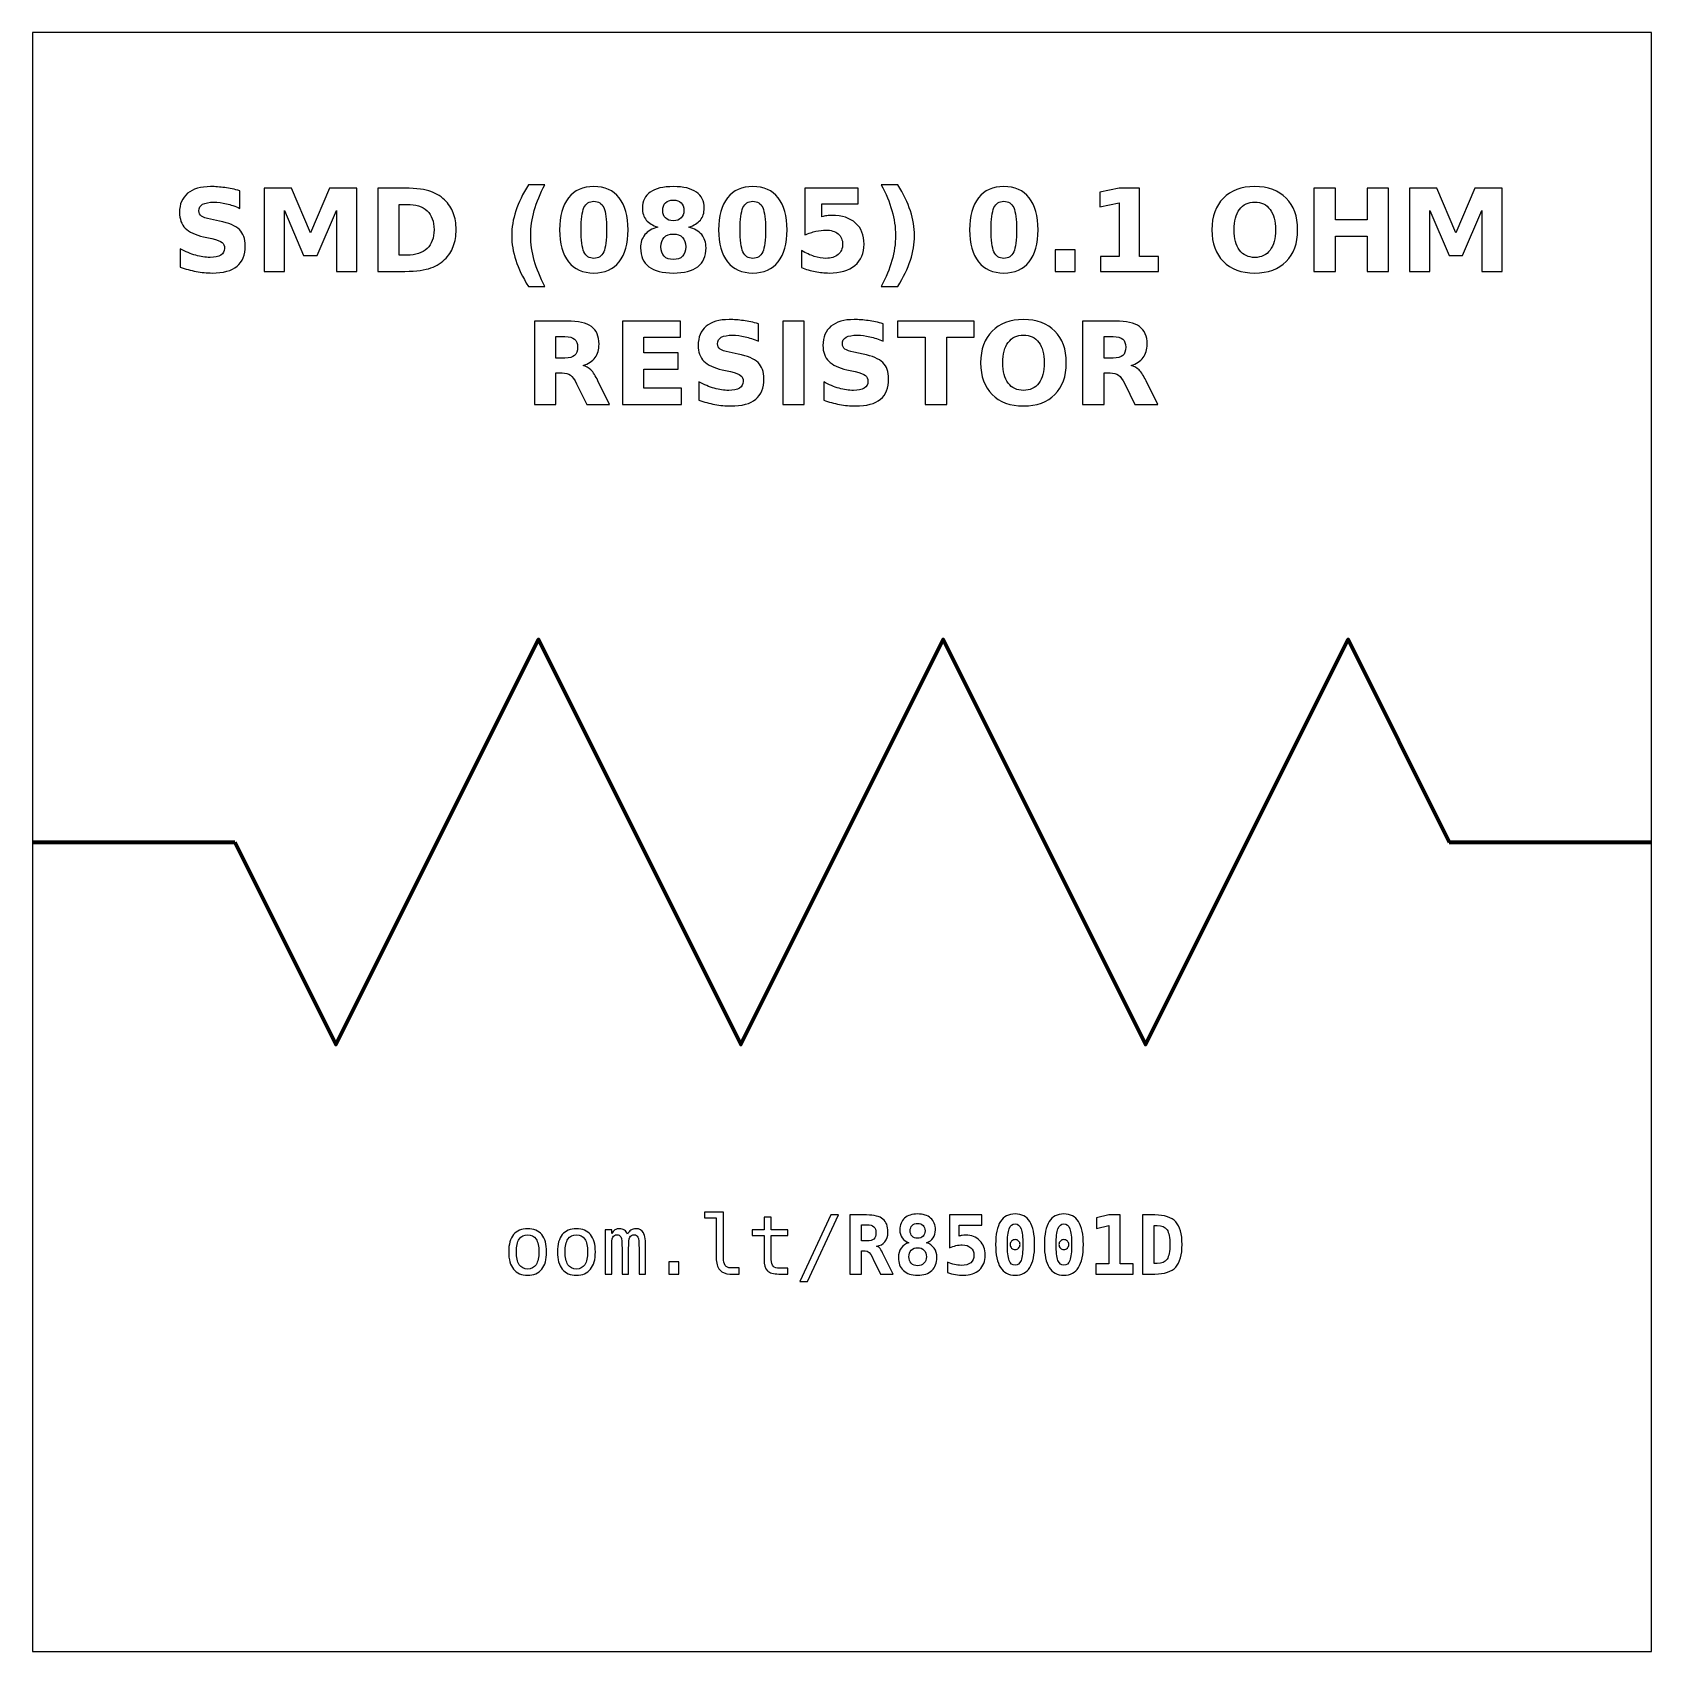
# Model space of a CAD drawing. Header units: centimetres. Extents: x -11.5 to -9.5, y -15.85 to -13.85.
import ezdxf

# ---------------------------------------------------------------- set-up
doc = ezdxf.new("R2010")
doc.units = ezdxf.units.CM
doc.header["$MEASUREMENT"] = 0
doc.layers.add('Layer 1', color=7, linetype='Continuous')

msp = doc.modelspace()

# ---------------------------------------------------------------- linework, layer by layer
at = {"layer": 'Layer 1', "color": 7}
msp.add_lwpolyline([(-11.5, -15.85), (-9.5, -15.85), (-9.5, -13.85), (-11.5, -13.85), (-11.5, -15.85)], close=True, dxfattribs=at)
at = {"layer": 'Layer 1', "color": 250}
for points, knots in [([(-10.86689, -14.16381), (-10.86689, -14.16381), (-10.88735, -14.16381), (-10.88735, -14.16381), (-10.88735, -14.16381), (-10.89438, -14.15248), (-10.89958, -14.14168), (-10.90292, -14.13145), (-10.90292, -14.13145), (-10.90628, -14.12124), (-10.90795, -14.11111), (-10.90795, -14.10104), (-10.90795, -14.10104), (-10.90795, -14.09098), (-10.90626, -14.08079), (-10.9029, -14.07049), (-10.9029, -14.07049), (-10.89951, -14.06017), (-10.89434, -14.0494), (-10.88735, -14.03813), (-10.88735, -14.03813), (-10.88735, -14.03813), (-10.86689, -14.03813), (-10.86689, -14.03813), (-10.86689, -14.03813), (-10.87277, -14.04902), (-10.87717, -14.05967), (-10.88011, -14.07007), (-10.88011, -14.07007), (-10.88305, -14.08046), (-10.88453, -14.09074), (-10.88453, -14.1009), (-10.88453, -14.1009), (-10.88453, -14.11106), (-10.88307, -14.12134), (-10.88016, -14.13178), (-10.88016, -14.13178), (-10.87724, -14.1422), (-10.87282, -14.15288), (-10.86689, -14.16381)], [0, 0, 0, 0, 0.1, 0.1, 0.1, 0.1, 0.2, 0.2, 0.2, 0.2, 0.3, 0.3, 0.3, 0.3, 0.4, 0.4, 0.4, 0.4, 0.5, 0.5, 0.5, 0.5, 0.6, 0.6, 0.6, 0.6, 0.7, 0.7, 0.7, 0.7, 0.8, 0.8, 0.8, 0.8, 0.9, 0.9, 0.9, 0.9, 1, 1, 1, 1]), ([(-10.45155, -14.16381), (-10.44567, -14.15288), (-10.44125, -14.1422), (-10.43831, -14.13178), (-10.43831, -14.13178), (-10.43537, -14.12134), (-10.43391, -14.11106), (-10.43391, -14.1009), (-10.43391, -14.1009), (-10.43391, -14.09074), (-10.43537, -14.08046), (-10.43831, -14.07007), (-10.43831, -14.07007), (-10.44125, -14.05967), (-10.44567, -14.04902), (-10.45155, -14.03813), (-10.45155, -14.03813), (-10.45155, -14.03813), (-10.43109, -14.03813), (-10.43109, -14.03813), (-10.43109, -14.03813), (-10.42411, -14.0494), (-10.41893, -14.06017), (-10.41554, -14.07049), (-10.41554, -14.07049), (-10.41218, -14.08079), (-10.41049, -14.09098), (-10.41049, -14.10104), (-10.41049, -14.10104), (-10.41049, -14.11111), (-10.41216, -14.12124), (-10.41552, -14.13145), (-10.41552, -14.13145), (-10.41886, -14.14168), (-10.42406, -14.15248), (-10.43109, -14.16381), (-10.43109, -14.16381), (-10.43109, -14.16381), (-10.45155, -14.16381), (-10.45155, -14.16381)], [0, 0, 0, 0, 0.1, 0.1, 0.1, 0.1, 0.2, 0.2, 0.2, 0.2, 0.3, 0.3, 0.3, 0.3, 0.4, 0.4, 0.4, 0.4, 0.5, 0.5, 0.5, 0.5, 0.6, 0.6, 0.6, 0.6, 0.7, 0.7, 0.7, 0.7, 0.8, 0.8, 0.8, 0.8, 0.9, 0.9, 0.9, 0.9, 1, 1, 1, 1]), ([(-11.24384, -14.04559), (-11.24384, -14.04559), (-11.24384, -14.06734), (-11.24384, -14.06734), (-11.24384, -14.06734), (-11.24949, -14.06482), (-11.25501, -14.06292), (-11.26037, -14.06163), (-11.26037, -14.06163), (-11.26576, -14.06033), (-11.27084, -14.0597), (-11.27561, -14.0597), (-11.27561, -14.0597), (-11.28194, -14.0597), (-11.28664, -14.06057), (-11.28968, -14.06231), (-11.28968, -14.06231), (-11.29271, -14.06407), (-11.29422, -14.06678), (-11.29422, -14.07045), (-11.29422, -14.07045), (-11.29422, -14.0732), (-11.29321, -14.07536), (-11.29116, -14.07689), (-11.29116, -14.07689), (-11.28911, -14.07842), (-11.2854, -14.07976), (-11.28001, -14.08086), (-11.28001, -14.08086), (-11.28001, -14.08086), (-11.26872, -14.08312), (-11.26872, -14.08312), (-11.26872, -14.08312), (-11.25727, -14.08543), (-11.24916, -14.08891), (-11.24434, -14.09361), (-11.24434, -14.09361), (-11.23951, -14.09829), (-11.23709, -14.10495), (-11.23709, -14.11358), (-11.23709, -14.11358), (-11.23709, -14.12494), (-11.24045, -14.13338), (-11.24718, -14.13891), (-11.24718, -14.13891), (-11.25391, -14.14443), (-11.26418, -14.14721), (-11.27801, -14.14721), (-11.27801, -14.14721), (-11.28455, -14.14721), (-11.29109, -14.1466), (-11.29765, -14.14535), (-11.29765, -14.14535), (-11.30421, -14.1441), (-11.3108, -14.14227), (-11.31736, -14.13985), (-11.31736, -14.13985), (-11.31736, -14.13985), (-11.31736, -14.11746), (-11.31736, -14.11746), (-11.31736, -14.11746), (-11.3108, -14.12094), (-11.30445, -14.12357), (-11.29831, -14.12534), (-11.29831, -14.12534), (-11.29217, -14.1271), (-11.28627, -14.12799), (-11.28058, -14.12799), (-11.28058, -14.12799), (-11.27479, -14.12799), (-11.27035, -14.12703), (-11.26727, -14.1251), (-11.26727, -14.1251), (-11.26418, -14.12317), (-11.26266, -14.12042), (-11.26266, -14.11682), (-11.26266, -14.11682), (-11.26266, -14.11362), (-11.26369, -14.11113), (-11.26578, -14.10939), (-11.26578, -14.10939), (-11.26788, -14.10765), (-11.27204, -14.10608), (-11.2783, -14.10471), (-11.2783, -14.10471), (-11.2783, -14.10471), (-11.28857, -14.10243), (-11.28857, -14.10243), (-11.28857, -14.10243), (-11.29885, -14.10022), (-11.30638, -14.09672), (-11.31113, -14.09189), (-11.31113, -14.09189), (-11.31588, -14.08707), (-11.31825, -14.08056), (-11.31825, -14.0724), (-11.31825, -14.0724), (-11.31825, -14.06214), (-11.31494, -14.05426), (-11.30833, -14.04876), (-11.30833, -14.04876), (-11.30172, -14.04323), (-11.29222, -14.04048), (-11.2798, -14.04048), (-11.2798, -14.04048), (-11.27416, -14.04048), (-11.26835, -14.04091), (-11.26237, -14.04175), (-11.26237, -14.04175), (-11.2564, -14.0426), (-11.25022, -14.04387), (-11.24384, -14.04559)], [0, 0, 0, 0, 0.0357143, 0.0357143, 0.0357143, 0.0357143, 0.0714286, 0.0714286, 0.0714286, 0.0714286, 0.1071429, 0.1071429, 0.1071429, 0.1071429, 0.1428571, 0.1428571, 0.1428571, 0.1428571, 0.1785714, 0.1785714, 0.1785714, 0.1785714, 0.2142857, 0.2142857, 0.2142857, 0.2142857, 0.25, 0.25, 0.25, 0.25, 0.2857143, 0.2857143, 0.2857143, 0.2857143, 0.3214286, 0.3214286, 0.3214286, 0.3214286, 0.3571429, 0.3571429, 0.3571429, 0.3571429, 0.3928571, 0.3928571, 0.3928571, 0.3928571, 0.4285714, 0.4285714, 0.4285714, 0.4285714, 0.4642857, 0.4642857, 0.4642857, 0.4642857, 0.5, 0.5, 0.5, 0.5, 0.5357143, 0.5357143, 0.5357143, 0.5357143, 0.5714286, 0.5714286, 0.5714286, 0.5714286, 0.6071429, 0.6071429, 0.6071429, 0.6071429, 0.6428571, 0.6428571, 0.6428571, 0.6428571, 0.6785714, 0.6785714, 0.6785714, 0.6785714, 0.7142857, 0.7142857, 0.7142857, 0.7142857, 0.75, 0.75, 0.75, 0.75, 0.7857143, 0.7857143, 0.7857143, 0.7857143, 0.8214286, 0.8214286, 0.8214286, 0.8214286, 0.8571429, 0.8571429, 0.8571429, 0.8571429, 0.8928571, 0.8928571, 0.8928571, 0.8928571, 0.9285714, 0.9285714, 0.9285714, 0.9285714, 0.9642857, 0.9642857, 0.9642857, 0.9642857, 1, 1, 1, 1]), ([(-11.21381, -14.04234), (-11.21381, -14.04234), (-11.18006, -14.04234), (-11.18006, -14.04234), (-11.18006, -14.04234), (-11.18006, -14.04234), (-11.15661, -14.0974), (-11.15661, -14.0974), (-11.15661, -14.0974), (-11.15661, -14.0974), (-11.13305, -14.04234), (-11.13305, -14.04234), (-11.13305, -14.04234), (-11.13305, -14.04234), (-11.09937, -14.04234), (-11.09937, -14.04234), (-11.09937, -14.04234), (-11.09937, -14.04234), (-11.09937, -14.14521), (-11.09937, -14.14521), (-11.09937, -14.14521), (-11.09937, -14.14521), (-11.12444, -14.14521), (-11.12444, -14.14521), (-11.12444, -14.14521), (-11.12444, -14.14521), (-11.12444, -14.06997), (-11.12444, -14.06997), (-11.12444, -14.06997), (-11.12444, -14.06997), (-11.14815, -14.12543), (-11.14815, -14.12543), (-11.14815, -14.12543), (-11.14815, -14.12543), (-11.16496, -14.12543), (-11.16496, -14.12543), (-11.16496, -14.12543), (-11.16496, -14.12543), (-11.18867, -14.06997), (-11.18867, -14.06997), (-11.18867, -14.06997), (-11.18867, -14.06997), (-11.18867, -14.14521), (-11.18867, -14.14521), (-11.18867, -14.14521), (-11.18867, -14.14521), (-11.21381, -14.14521), (-11.21381, -14.14521), (-11.21381, -14.14521), (-11.21381, -14.14521), (-11.21381, -14.04234), (-11.21381, -14.04234)], [0, 0, 0, 0, 0.0769231, 0.0769231, 0.0769231, 0.0769231, 0.1538462, 0.1538462, 0.1538462, 0.1538462, 0.2307692, 0.2307692, 0.2307692, 0.2307692, 0.3076923, 0.3076923, 0.3076923, 0.3076923, 0.3846154, 0.3846154, 0.3846154, 0.3846154, 0.4615385, 0.4615385, 0.4615385, 0.4615385, 0.5384615, 0.5384615, 0.5384615, 0.5384615, 0.6153846, 0.6153846, 0.6153846, 0.6153846, 0.6923077, 0.6923077, 0.6923077, 0.6923077, 0.7692308, 0.7692308, 0.7692308, 0.7692308, 0.8461538, 0.8461538, 0.8461538, 0.8461538, 0.9230769, 0.9230769, 0.9230769, 0.9230769, 1, 1, 1, 1]), ([(-11.07338, -14.04234), (-11.07338, -14.04234), (-11.04539, -14.04234), (-11.04539, -14.04234), (-11.04539, -14.04234), (-11.02978, -14.04234), (-11.01816, -14.04345), (-11.01052, -14.04568), (-11.01052, -14.04568), (-11.00287, -14.04791), (-10.99631, -14.05168), (-10.99083, -14.05702), (-10.99083, -14.05702), (-10.98601, -14.06165), (-10.98244, -14.06701), (-10.98008, -14.07308), (-10.98008, -14.07308), (-10.97776, -14.07912), (-10.97658, -14.08599), (-10.97658, -14.09368), (-10.97658, -14.09368), (-10.97658, -14.10144), (-10.97776, -14.10836), (-10.98008, -14.11445), (-10.98008, -14.11445), (-10.98244, -14.12054), (-10.98601, -14.1259), (-10.99083, -14.13053), (-10.99083, -14.13053), (-10.99636, -14.13587), (-11.00297, -14.13964), (-11.01068, -14.14187), (-11.01068, -14.14187), (-11.0184, -14.1441), (-11.02997, -14.14521), (-11.04539, -14.14521), (-11.04539, -14.14521), (-11.04539, -14.14521), (-11.07338, -14.14521), (-11.07338, -14.14521), (-11.07338, -14.14521), (-11.07338, -14.14521), (-11.07338, -14.04234), (-11.07338, -14.04234)], [0, 0, 0, 0, 0.0909091, 0.0909091, 0.0909091, 0.0909091, 0.1818182, 0.1818182, 0.1818182, 0.1818182, 0.2727273, 0.2727273, 0.2727273, 0.2727273, 0.3636364, 0.3636364, 0.3636364, 0.3636364, 0.4545455, 0.4545455, 0.4545455, 0.4545455, 0.5454545, 0.5454545, 0.5454545, 0.5454545, 0.6363636, 0.6363636, 0.6363636, 0.6363636, 0.7272727, 0.7272727, 0.7272727, 0.7272727, 0.8181818, 0.8181818, 0.8181818, 0.8181818, 0.9090909, 0.9090909, 0.9090909, 0.9090909, 1, 1, 1, 1]), ([(-10.76416, -14.09387), (-10.76416, -14.11092), (-10.76783, -14.12407), (-10.77519, -14.13333), (-10.77519, -14.13333), (-10.78253, -14.14258), (-10.79297, -14.14721), (-10.80647, -14.14721), (-10.80647, -14.14721), (-10.82002, -14.14721), (-10.83048, -14.14258), (-10.83782, -14.13333), (-10.83782, -14.13333), (-10.84518, -14.12407), (-10.84885, -14.11092), (-10.84885, -14.09387), (-10.84885, -14.09387), (-10.84885, -14.0768), (-10.84518, -14.06362), (-10.83782, -14.05436), (-10.83782, -14.05436), (-10.83048, -14.04512), (-10.82002, -14.04048), (-10.80647, -14.04048), (-10.80647, -14.04048), (-10.79297, -14.04048), (-10.78253, -14.04512), (-10.77519, -14.05436), (-10.77519, -14.05436), (-10.76783, -14.06362), (-10.76416, -14.0768), (-10.76416, -14.09387)], [0, 0, 0, 0, 0.125, 0.125, 0.125, 0.125, 0.25, 0.25, 0.25, 0.25, 0.375, 0.375, 0.375, 0.375, 0.5, 0.5, 0.5, 0.5, 0.625, 0.625, 0.625, 0.625, 0.75, 0.75, 0.75, 0.75, 0.875, 0.875, 0.875, 0.875, 1, 1, 1, 1]), ([(-10.79069, -14.09368), (-10.79069, -14.08082), (-10.79189, -14.07176), (-10.79431, -14.06649), (-10.79431, -14.06649), (-10.79671, -14.06125), (-10.80078, -14.05862), (-10.80647, -14.05862), (-10.80647, -14.05862), (-10.81216, -14.05862), (-10.81623, -14.06125), (-10.81868, -14.06649), (-10.81868, -14.06649), (-10.8211, -14.07176), (-10.82232, -14.08082), (-10.82232, -14.09368), (-10.82232, -14.09368), (-10.82232, -14.10666), (-10.8211, -14.11584), (-10.81868, -14.12115), (-10.81868, -14.12115), (-10.81623, -14.12649), (-10.81216, -14.12915), (-10.80647, -14.12915), (-10.80647, -14.12915), (-10.80083, -14.12915), (-10.79678, -14.12649), (-10.79433, -14.12115), (-10.79433, -14.12115), (-10.79191, -14.11584), (-10.79069, -14.10666), (-10.79069, -14.09368)], [0, 0, 0, 0, 0.125, 0.125, 0.125, 0.125, 0.25, 0.25, 0.25, 0.25, 0.375, 0.375, 0.375, 0.375, 0.5, 0.5, 0.5, 0.5, 0.625, 0.625, 0.625, 0.625, 0.75, 0.75, 0.75, 0.75, 0.875, 0.875, 0.875, 0.875, 1, 1, 1, 1]), ([(-10.72766, -14.09044), (-10.73389, -14.08855), (-10.7386, -14.08566), (-10.74177, -14.08176), (-10.74177, -14.08176), (-10.74495, -14.07785), (-10.74652, -14.07299), (-10.74652, -14.06715), (-10.74652, -14.06715), (-10.74652, -14.05847), (-10.74328, -14.05184), (-10.73681, -14.0473), (-10.73681, -14.0473), (-10.73034, -14.04276), (-10.72082, -14.04048), (-10.70828, -14.04048), (-10.70828, -14.04048), (-10.69584, -14.04048), (-10.68636, -14.04274), (-10.67989, -14.04728), (-10.67989, -14.04728), (-10.67343, -14.0518), (-10.67018, -14.05843), (-10.67018, -14.06715), (-10.67018, -14.06715), (-10.67018, -14.07299), (-10.67178, -14.07785), (-10.67495, -14.08176), (-10.67495, -14.08176), (-10.67815, -14.08566), (-10.68288, -14.08855), (-10.68911, -14.09044), (-10.68911, -14.09044), (-10.68213, -14.09236), (-10.67686, -14.09549), (-10.67331, -14.09984), (-10.67331, -14.09984), (-10.66976, -14.10417), (-10.66797, -14.10965), (-10.66797, -14.11628), (-10.66797, -14.11628), (-10.66797, -14.12647), (-10.67136, -14.13418), (-10.67813, -14.13938), (-10.67813, -14.13938), (-10.6849, -14.1446), (-10.69497, -14.14721), (-10.70828, -14.14721), (-10.70828, -14.14721), (-10.72166, -14.14721), (-10.73175, -14.1446), (-10.73857, -14.13938), (-10.73857, -14.13938), (-10.74539, -14.13418), (-10.7488, -14.12647), (-10.7488, -14.11628), (-10.7488, -14.11628), (-10.7488, -14.10965), (-10.74701, -14.10417), (-10.74346, -14.09984), (-10.74346, -14.09984), (-10.73991, -14.09549), (-10.73464, -14.09236), (-10.72766, -14.09044)], [0, 0, 0, 0, 0.0625, 0.0625, 0.0625, 0.0625, 0.125, 0.125, 0.125, 0.125, 0.1875, 0.1875, 0.1875, 0.1875, 0.25, 0.25, 0.25, 0.25, 0.3125, 0.3125, 0.3125, 0.3125, 0.375, 0.375, 0.375, 0.375, 0.4375, 0.4375, 0.4375, 0.4375, 0.5, 0.5, 0.5, 0.5, 0.5625, 0.5625, 0.5625, 0.5625, 0.625, 0.625, 0.625, 0.625, 0.6875, 0.6875, 0.6875, 0.6875, 0.75, 0.75, 0.75, 0.75, 0.8125, 0.8125, 0.8125, 0.8125, 0.875, 0.875, 0.875, 0.875, 0.9375, 0.9375, 0.9375, 0.9375, 1, 1, 1, 1]), ([(-10.72145, -14.06983), (-10.72145, -14.07393), (-10.72032, -14.07708), (-10.71804, -14.07926), (-10.71804, -14.07926), (-10.71576, -14.08148), (-10.71251, -14.08258), (-10.70828, -14.08258), (-10.70828, -14.08258), (-10.70414, -14.08258), (-10.70094, -14.08148), (-10.69871, -14.07926), (-10.69871, -14.07926), (-10.69645, -14.07708), (-10.69532, -14.07393), (-10.69532, -14.06983), (-10.69532, -14.06983), (-10.69532, -14.06574), (-10.69645, -14.06261), (-10.69871, -14.06043), (-10.69871, -14.06043), (-10.70094, -14.05824), (-10.70414, -14.05716), (-10.70828, -14.05716), (-10.70828, -14.05716), (-10.71251, -14.05716), (-10.71576, -14.05826), (-10.71804, -14.06047), (-10.71804, -14.06047), (-10.72032, -14.06266), (-10.72145, -14.06579), (-10.72145, -14.06983)], [0, 0, 0, 0, 0.125, 0.125, 0.125, 0.125, 0.25, 0.25, 0.25, 0.25, 0.375, 0.375, 0.375, 0.375, 0.5, 0.5, 0.5, 0.5, 0.625, 0.625, 0.625, 0.625, 0.75, 0.75, 0.75, 0.75, 0.875, 0.875, 0.875, 0.875, 1, 1, 1, 1]), ([(-10.56778, -14.09387), (-10.56778, -14.11092), (-10.57145, -14.12407), (-10.57881, -14.13333), (-10.57881, -14.13333), (-10.58615, -14.14258), (-10.59659, -14.14721), (-10.61009, -14.14721), (-10.61009, -14.14721), (-10.62364, -14.14721), (-10.6341, -14.14258), (-10.64144, -14.13333), (-10.64144, -14.13333), (-10.6488, -14.12407), (-10.65247, -14.11092), (-10.65247, -14.09387), (-10.65247, -14.09387), (-10.65247, -14.0768), (-10.6488, -14.06362), (-10.64144, -14.05436), (-10.64144, -14.05436), (-10.6341, -14.04512), (-10.62364, -14.04048), (-10.61009, -14.04048), (-10.61009, -14.04048), (-10.59659, -14.04048), (-10.58615, -14.04512), (-10.57881, -14.05436), (-10.57881, -14.05436), (-10.57145, -14.06362), (-10.56778, -14.0768), (-10.56778, -14.09387)], [0, 0, 0, 0, 0.125, 0.125, 0.125, 0.125, 0.25, 0.25, 0.25, 0.25, 0.375, 0.375, 0.375, 0.375, 0.5, 0.5, 0.5, 0.5, 0.625, 0.625, 0.625, 0.625, 0.75, 0.75, 0.75, 0.75, 0.875, 0.875, 0.875, 0.875, 1, 1, 1, 1]), ([(-10.59431, -14.09368), (-10.59431, -14.08082), (-10.59551, -14.07176), (-10.59793, -14.06649), (-10.59793, -14.06649), (-10.60033, -14.06125), (-10.6044, -14.05862), (-10.61009, -14.05862), (-10.61009, -14.05862), (-10.61578, -14.05862), (-10.61985, -14.06125), (-10.6223, -14.06649), (-10.6223, -14.06649), (-10.62472, -14.07176), (-10.62594, -14.08082), (-10.62594, -14.09368), (-10.62594, -14.09368), (-10.62594, -14.10666), (-10.62472, -14.11584), (-10.6223, -14.12115), (-10.6223, -14.12115), (-10.61985, -14.12649), (-10.61578, -14.12915), (-10.61009, -14.12915), (-10.61009, -14.12915), (-10.60445, -14.12915), (-10.6004, -14.12649), (-10.59795, -14.12115), (-10.59795, -14.12115), (-10.59553, -14.11584), (-10.59431, -14.10666), (-10.59431, -14.09368)], [0, 0, 0, 0, 0.125, 0.125, 0.125, 0.125, 0.25, 0.25, 0.25, 0.25, 0.375, 0.375, 0.375, 0.375, 0.5, 0.5, 0.5, 0.5, 0.625, 0.625, 0.625, 0.625, 0.75, 0.75, 0.75, 0.75, 0.875, 0.875, 0.875, 0.875, 1, 1, 1, 1]), ([(-10.54607, -14.04234), (-10.54607, -14.04234), (-10.48013, -14.04234), (-10.48013, -14.04234), (-10.48013, -14.04234), (-10.48013, -14.04234), (-10.48013, -14.06184), (-10.48013, -14.06184), (-10.48013, -14.06184), (-10.48013, -14.06184), (-10.52493, -14.06184), (-10.52493, -14.06184), (-10.52493, -14.06184), (-10.52493, -14.06184), (-10.52493, -14.07776), (-10.52493, -14.07776), (-10.52493, -14.07776), (-10.52291, -14.07722), (-10.52088, -14.0768), (-10.51884, -14.07649), (-10.51884, -14.07649), (-10.51679, -14.07618), (-10.51465, -14.07604), (-10.51246, -14.07604), (-10.51246, -14.07604), (-10.49991, -14.07604), (-10.49015, -14.07917), (-10.48316, -14.08545), (-10.48316, -14.08545), (-10.47618, -14.09171), (-10.4727, -14.10045), (-10.4727, -14.11165), (-10.4727, -14.11165), (-10.4727, -14.12277), (-10.47651, -14.13148), (-10.4841, -14.13778), (-10.4841, -14.13778), (-10.4917, -14.14406), (-10.50226, -14.14721), (-10.51576, -14.14721), (-10.51576, -14.14721), (-10.52159, -14.14721), (-10.52738, -14.14664), (-10.53309, -14.14552), (-10.53309, -14.14552), (-10.53881, -14.14439), (-10.5445, -14.14269), (-10.55014, -14.14039), (-10.55014, -14.14039), (-10.55014, -14.14039), (-10.55014, -14.1195), (-10.55014, -14.1195), (-10.55014, -14.1195), (-10.54454, -14.12273), (-10.53923, -14.12513), (-10.5342, -14.12672), (-10.5342, -14.12672), (-10.52916, -14.12835), (-10.52441, -14.12915), (-10.51997, -14.12915), (-10.51997, -14.12915), (-10.51352, -14.12915), (-10.50847, -14.12757), (-10.50477, -14.12442), (-10.50477, -14.12442), (-10.50108, -14.12129), (-10.49922, -14.11704), (-10.49922, -14.11165), (-10.49922, -14.11165), (-10.49922, -14.10624), (-10.50108, -14.10198), (-10.50477, -14.09886), (-10.50477, -14.09886), (-10.50847, -14.09573), (-10.51352, -14.09418), (-10.51997, -14.09418), (-10.51997, -14.09418), (-10.52378, -14.09418), (-10.52785, -14.09467), (-10.53215, -14.09566), (-10.53215, -14.09566), (-10.53648, -14.09664), (-10.54111, -14.09817), (-10.54607, -14.10024), (-10.54607, -14.10024), (-10.54607, -14.10024), (-10.54607, -14.04234), (-10.54607, -14.04234)], [0, 0, 0, 0, 0.0454545, 0.0454545, 0.0454545, 0.0454545, 0.0909091, 0.0909091, 0.0909091, 0.0909091, 0.1363636, 0.1363636, 0.1363636, 0.1363636, 0.1818182, 0.1818182, 0.1818182, 0.1818182, 0.2272727, 0.2272727, 0.2272727, 0.2272727, 0.2727273, 0.2727273, 0.2727273, 0.2727273, 0.3181818, 0.3181818, 0.3181818, 0.3181818, 0.3636364, 0.3636364, 0.3636364, 0.3636364, 0.4090909, 0.4090909, 0.4090909, 0.4090909, 0.4545455, 0.4545455, 0.4545455, 0.4545455, 0.5, 0.5, 0.5, 0.5, 0.5454545, 0.5454545, 0.5454545, 0.5454545, 0.5909091, 0.5909091, 0.5909091, 0.5909091, 0.6363636, 0.6363636, 0.6363636, 0.6363636, 0.6818182, 0.6818182, 0.6818182, 0.6818182, 0.7272727, 0.7272727, 0.7272727, 0.7272727, 0.7727273, 0.7727273, 0.7727273, 0.7727273, 0.8181818, 0.8181818, 0.8181818, 0.8181818, 0.8636364, 0.8636364, 0.8636364, 0.8636364, 0.9090909, 0.9090909, 0.9090909, 0.9090909, 0.9545455, 0.9545455, 0.9545455, 0.9545455, 1, 1, 1, 1]), ([(-10.25778, -14.09387), (-10.25778, -14.11092), (-10.26145, -14.12407), (-10.26881, -14.13333), (-10.26881, -14.13333), (-10.27615, -14.14258), (-10.28659, -14.14721), (-10.30009, -14.14721), (-10.30009, -14.14721), (-10.31364, -14.14721), (-10.3241, -14.14258), (-10.33144, -14.13333), (-10.33144, -14.13333), (-10.3388, -14.12407), (-10.34247, -14.11092), (-10.34247, -14.09387), (-10.34247, -14.09387), (-10.34247, -14.0768), (-10.3388, -14.06362), (-10.33144, -14.05436), (-10.33144, -14.05436), (-10.3241, -14.04512), (-10.31364, -14.04048), (-10.30009, -14.04048), (-10.30009, -14.04048), (-10.28659, -14.04048), (-10.27615, -14.04512), (-10.26881, -14.05436), (-10.26881, -14.05436), (-10.26145, -14.06362), (-10.25778, -14.0768), (-10.25778, -14.09387)], [0, 0, 0, 0, 0.125, 0.125, 0.125, 0.125, 0.25, 0.25, 0.25, 0.25, 0.375, 0.375, 0.375, 0.375, 0.5, 0.5, 0.5, 0.5, 0.625, 0.625, 0.625, 0.625, 0.75, 0.75, 0.75, 0.75, 0.875, 0.875, 0.875, 0.875, 1, 1, 1, 1]), ([(-10.28431, -14.09368), (-10.28431, -14.08082), (-10.28551, -14.07176), (-10.28793, -14.06649), (-10.28793, -14.06649), (-10.29033, -14.06125), (-10.2944, -14.05862), (-10.30009, -14.05862), (-10.30009, -14.05862), (-10.30578, -14.05862), (-10.30985, -14.06125), (-10.3123, -14.06649), (-10.3123, -14.06649), (-10.31472, -14.07176), (-10.31594, -14.08082), (-10.31594, -14.09368), (-10.31594, -14.09368), (-10.31594, -14.10666), (-10.31472, -14.11584), (-10.3123, -14.12115), (-10.3123, -14.12115), (-10.30985, -14.12649), (-10.30578, -14.12915), (-10.30009, -14.12915), (-10.30009, -14.12915), (-10.29445, -14.12915), (-10.2904, -14.12649), (-10.28795, -14.12115), (-10.28795, -14.12115), (-10.28553, -14.11584), (-10.28431, -14.10666), (-10.28431, -14.09368)], [0, 0, 0, 0, 0.125, 0.125, 0.125, 0.125, 0.25, 0.25, 0.25, 0.25, 0.375, 0.375, 0.375, 0.375, 0.5, 0.5, 0.5, 0.5, 0.625, 0.625, 0.625, 0.625, 0.75, 0.75, 0.75, 0.75, 0.875, 0.875, 0.875, 0.875, 1, 1, 1, 1]), ([(-10.1809, -14.12689), (-10.1809, -14.12689), (-10.15747, -14.12689), (-10.15747, -14.12689), (-10.15747, -14.12689), (-10.15747, -14.12689), (-10.15747, -14.0604), (-10.15747, -14.0604), (-10.15747, -14.0604), (-10.15747, -14.0604), (-10.18151, -14.06537), (-10.18151, -14.06537), (-10.18151, -14.06537), (-10.18151, -14.06537), (-10.18151, -14.0473), (-10.18151, -14.0473), (-10.18151, -14.0473), (-10.18151, -14.0473), (-10.15761, -14.04234), (-10.15761, -14.04234), (-10.15761, -14.04234), (-10.15761, -14.04234), (-10.1324, -14.04234), (-10.1324, -14.04234), (-10.1324, -14.04234), (-10.1324, -14.04234), (-10.1324, -14.12689), (-10.1324, -14.12689), (-10.1324, -14.12689), (-10.1324, -14.12689), (-10.10898, -14.12689), (-10.10898, -14.12689), (-10.10898, -14.12689), (-10.10898, -14.12689), (-10.10898, -14.14521), (-10.10898, -14.14521), (-10.10898, -14.14521), (-10.10898, -14.14521), (-10.1809, -14.14521), (-10.1809, -14.14521), (-10.1809, -14.14521), (-10.1809, -14.14521), (-10.1809, -14.12689), (-10.1809, -14.12689)], [0, 0, 0, 0, 0.0909091, 0.0909091, 0.0909091, 0.0909091, 0.1818182, 0.1818182, 0.1818182, 0.1818182, 0.2727273, 0.2727273, 0.2727273, 0.2727273, 0.3636364, 0.3636364, 0.3636364, 0.3636364, 0.4545455, 0.4545455, 0.4545455, 0.4545455, 0.5454545, 0.5454545, 0.5454545, 0.5454545, 0.6363636, 0.6363636, 0.6363636, 0.6363636, 0.7272727, 0.7272727, 0.7272727, 0.7272727, 0.8181818, 0.8181818, 0.8181818, 0.8181818, 0.9090909, 0.9090909, 0.9090909, 0.9090909, 1, 1, 1, 1]), ([(-9.99016, -14.04048), (-9.97363, -14.04048), (-9.96067, -14.04521), (-9.95131, -14.05469), (-9.95131, -14.05469), (-9.94193, -14.06414), (-9.93725, -14.07719), (-9.93725, -14.09387), (-9.93725, -14.09387), (-9.93725, -14.1105), (-9.94193, -14.12355), (-9.95131, -14.133), (-9.95131, -14.133), (-9.96067, -14.14248), (-9.97363, -14.14721), (-9.99016, -14.14721), (-9.99016, -14.14721), (-10.00665, -14.14721), (-10.01958, -14.14248), (-10.02899, -14.133), (-10.02899, -14.133), (-10.03837, -14.12355), (-10.04308, -14.1105), (-10.04308, -14.09387), (-10.04308, -14.09387), (-10.04308, -14.07719), (-10.03837, -14.06414), (-10.02899, -14.05469), (-10.02899, -14.05469), (-10.01958, -14.04521), (-10.00665, -14.04048), (-9.99016, -14.04048)], [0, 0, 0, 0, 0.125, 0.125, 0.125, 0.125, 0.25, 0.25, 0.25, 0.25, 0.375, 0.375, 0.375, 0.375, 0.5, 0.5, 0.5, 0.5, 0.625, 0.625, 0.625, 0.625, 0.75, 0.75, 0.75, 0.75, 0.875, 0.875, 0.875, 0.875, 1, 1, 1, 1]), ([(-9.99016, -14.0597), (-9.99825, -14.0597), (-10.00451, -14.06268), (-10.00898, -14.06866), (-10.00898, -14.06866), (-10.01342, -14.07463), (-10.01566, -14.08303), (-10.01566, -14.09387), (-10.01566, -14.09387), (-10.01566, -14.10469), (-10.01342, -14.11306), (-10.00898, -14.11903), (-10.00898, -14.11903), (-10.00451, -14.12501), (-9.99825, -14.12799), (-9.99016, -14.12799), (-9.99016, -14.12799), (-9.98202, -14.12799), (-9.97575, -14.12501), (-9.97128, -14.11903), (-9.97128, -14.11903), (-9.96683, -14.11306), (-9.9646, -14.10469), (-9.9646, -14.09387), (-9.9646, -14.09387), (-9.9646, -14.08303), (-9.96683, -14.07463), (-9.97128, -14.06866), (-9.97128, -14.06866), (-9.97575, -14.06268), (-9.98202, -14.0597), (-9.99016, -14.0597)], [0, 0, 0, 0, 0.125, 0.125, 0.125, 0.125, 0.25, 0.25, 0.25, 0.25, 0.375, 0.375, 0.375, 0.375, 0.5, 0.5, 0.5, 0.5, 0.625, 0.625, 0.625, 0.625, 0.75, 0.75, 0.75, 0.75, 0.875, 0.875, 0.875, 0.875, 1, 1, 1, 1]), ([(-9.91718, -14.04234), (-9.91718, -14.04234), (-9.89065, -14.04234), (-9.89065, -14.04234), (-9.89065, -14.04234), (-9.89065, -14.04234), (-9.89065, -14.08155), (-9.89065, -14.08155), (-9.89065, -14.08155), (-9.89065, -14.08155), (-9.85152, -14.08155), (-9.85152, -14.08155), (-9.85152, -14.08155), (-9.85152, -14.08155), (-9.85152, -14.04234), (-9.85152, -14.04234), (-9.85152, -14.04234), (-9.85152, -14.04234), (-9.82499, -14.04234), (-9.82499, -14.04234), (-9.82499, -14.04234), (-9.82499, -14.04234), (-9.82499, -14.14521), (-9.82499, -14.14521), (-9.82499, -14.14521), (-9.82499, -14.14521), (-9.85152, -14.14521), (-9.85152, -14.14521), (-9.85152, -14.14521), (-9.85152, -14.14521), (-9.85152, -14.10161), (-9.85152, -14.10161), (-9.85152, -14.10161), (-9.85152, -14.10161), (-9.89065, -14.10161), (-9.89065, -14.10161), (-9.89065, -14.10161), (-9.89065, -14.10161), (-9.89065, -14.14521), (-9.89065, -14.14521), (-9.89065, -14.14521), (-9.89065, -14.14521), (-9.91718, -14.14521), (-9.91718, -14.14521), (-9.91718, -14.14521), (-9.91718, -14.14521), (-9.91718, -14.04234), (-9.91718, -14.04234)], [0, 0, 0, 0, 0.0833333, 0.0833333, 0.0833333, 0.0833333, 0.1666667, 0.1666667, 0.1666667, 0.1666667, 0.25, 0.25, 0.25, 0.25, 0.3333333, 0.3333333, 0.3333333, 0.3333333, 0.4166667, 0.4166667, 0.4166667, 0.4166667, 0.5, 0.5, 0.5, 0.5, 0.5833333, 0.5833333, 0.5833333, 0.5833333, 0.6666667, 0.6666667, 0.6666667, 0.6666667, 0.75, 0.75, 0.75, 0.75, 0.8333333, 0.8333333, 0.8333333, 0.8333333, 0.9166667, 0.9166667, 0.9166667, 0.9166667, 1, 1, 1, 1]), ([(-9.79909, -14.04234), (-9.79909, -14.04234), (-9.76534, -14.04234), (-9.76534, -14.04234), (-9.76534, -14.04234), (-9.76534, -14.04234), (-9.74189, -14.0974), (-9.74189, -14.0974), (-9.74189, -14.0974), (-9.74189, -14.0974), (-9.71833, -14.04234), (-9.71833, -14.04234), (-9.71833, -14.04234), (-9.71833, -14.04234), (-9.68465, -14.04234), (-9.68465, -14.04234), (-9.68465, -14.04234), (-9.68465, -14.04234), (-9.68465, -14.14521), (-9.68465, -14.14521), (-9.68465, -14.14521), (-9.68465, -14.14521), (-9.70972, -14.14521), (-9.70972, -14.14521), (-9.70972, -14.14521), (-9.70972, -14.14521), (-9.70972, -14.06997), (-9.70972, -14.06997), (-9.70972, -14.06997), (-9.70972, -14.06997), (-9.73343, -14.12543), (-9.73343, -14.12543), (-9.73343, -14.12543), (-9.73343, -14.12543), (-9.75024, -14.12543), (-9.75024, -14.12543), (-9.75024, -14.12543), (-9.75024, -14.12543), (-9.77395, -14.06997), (-9.77395, -14.06997), (-9.77395, -14.06997), (-9.77395, -14.06997), (-9.77395, -14.14521), (-9.77395, -14.14521), (-9.77395, -14.14521), (-9.77395, -14.14521), (-9.79909, -14.14521), (-9.79909, -14.14521), (-9.79909, -14.14521), (-9.79909, -14.14521), (-9.79909, -14.04234), (-9.79909, -14.04234)], [0, 0, 0, 0, 0.0769231, 0.0769231, 0.0769231, 0.0769231, 0.1538462, 0.1538462, 0.1538462, 0.1538462, 0.2307692, 0.2307692, 0.2307692, 0.2307692, 0.3076923, 0.3076923, 0.3076923, 0.3076923, 0.3846154, 0.3846154, 0.3846154, 0.3846154, 0.4615385, 0.4615385, 0.4615385, 0.4615385, 0.5384615, 0.5384615, 0.5384615, 0.5384615, 0.6153846, 0.6153846, 0.6153846, 0.6153846, 0.6923077, 0.6923077, 0.6923077, 0.6923077, 0.7692308, 0.7692308, 0.7692308, 0.7692308, 0.8461538, 0.8461538, 0.8461538, 0.8461538, 0.9230769, 0.9230769, 0.9230769, 0.9230769, 1, 1, 1, 1]), ([(-11.04685, -14.0624), (-11.04685, -14.0624), (-11.04685, -14.12515), (-11.04685, -14.12515), (-11.04685, -14.12515), (-11.04685, -14.12515), (-11.03735, -14.12515), (-11.03735, -14.12515), (-11.03735, -14.12515), (-11.02651, -14.12515), (-11.01823, -14.12247), (-11.01252, -14.11708), (-11.01252, -14.11708), (-11.0068, -14.11172), (-11.00393, -14.10391), (-11.00393, -14.09368), (-11.00393, -14.09368), (-11.00393, -14.08347), (-11.00678, -14.07571), (-11.01247, -14.0704), (-11.01247, -14.0704), (-11.01816, -14.06506), (-11.02646, -14.0624), (-11.03735, -14.0624), (-11.03735, -14.0624), (-11.03735, -14.0624), (-11.04685, -14.0624), (-11.04685, -14.0624)], [0, 0, 0, 0, 0.1428571, 0.1428571, 0.1428571, 0.1428571, 0.2857143, 0.2857143, 0.2857143, 0.2857143, 0.4285714, 0.4285714, 0.4285714, 0.4285714, 0.5714286, 0.5714286, 0.5714286, 0.5714286, 0.7142857, 0.7142857, 0.7142857, 0.7142857, 0.8571429, 0.8571429, 0.8571429, 0.8571429, 1, 1, 1, 1]), ([(-10.70828, -14.09918), (-10.71324, -14.09918), (-10.71708, -14.10055), (-10.71973, -14.10325), (-10.71973, -14.10325), (-10.72239, -14.10596), (-10.72373, -14.10984), (-10.72373, -14.11489), (-10.72373, -14.11489), (-10.72373, -14.11995), (-10.72239, -14.12381), (-10.71973, -14.12651), (-10.71973, -14.12651), (-10.71708, -14.12919), (-10.71324, -14.13053), (-10.70828, -14.13053), (-10.70828, -14.13053), (-10.70336, -14.13053), (-10.6996, -14.12919), (-10.69697, -14.12651), (-10.69697, -14.12651), (-10.69436, -14.12381), (-10.69304, -14.11995), (-10.69304, -14.11489), (-10.69304, -14.11489), (-10.69304, -14.10979), (-10.69436, -14.10591), (-10.69697, -14.10321), (-10.69697, -14.10321), (-10.6996, -14.10053), (-10.70336, -14.09918), (-10.70828, -14.09918)], [0, 0, 0, 0, 0.125, 0.125, 0.125, 0.125, 0.25, 0.25, 0.25, 0.25, 0.375, 0.375, 0.375, 0.375, 0.5, 0.5, 0.5, 0.5, 0.625, 0.625, 0.625, 0.625, 0.75, 0.75, 0.75, 0.75, 0.875, 0.875, 0.875, 0.875, 1, 1, 1, 1]), ([(-10.23664, -14.11854), (-10.23664, -14.11854), (-10.21182, -14.11854), (-10.21182, -14.11854), (-10.21182, -14.11854), (-10.21182, -14.11854), (-10.21182, -14.14521), (-10.21182, -14.14521), (-10.21182, -14.14521), (-10.21182, -14.14521), (-10.23664, -14.14521), (-10.23664, -14.14521), (-10.23664, -14.14521), (-10.23664, -14.14521), (-10.23664, -14.11854), (-10.23664, -14.11854)], [0, 0, 0, 0, 0.25, 0.25, 0.25, 0.25, 0.5, 0.5, 0.5, 0.5, 0.75, 0.75, 0.75, 0.75, 1, 1, 1, 1]), ([(-10.85334, -14.27054), (-10.85334, -14.27054), (-10.85334, -14.30946), (-10.85334, -14.30946), (-10.85334, -14.30946), (-10.85334, -14.30946), (-10.87987, -14.30946), (-10.87987, -14.30946), (-10.87987, -14.30946), (-10.87987, -14.30946), (-10.87987, -14.20659), (-10.87987, -14.20659), (-10.87987, -14.20659), (-10.87987, -14.20659), (-10.83935, -14.20659), (-10.83935, -14.20659), (-10.83935, -14.20659), (-10.8258, -14.20659), (-10.81585, -14.20887), (-10.80955, -14.21341), (-10.80955, -14.21341), (-10.80323, -14.21795), (-10.80007, -14.22515), (-10.80007, -14.23498), (-10.80007, -14.23498), (-10.80007, -14.24177), (-10.80172, -14.24737), (-10.80499, -14.25172), (-10.80499, -14.25172), (-10.80828, -14.2561), (-10.81324, -14.25932), (-10.81985, -14.26137), (-10.81985, -14.26137), (-10.81623, -14.26221), (-10.81296, -14.26407), (-10.81009, -14.26699), (-10.81009, -14.26699), (-10.80722, -14.2699), (-10.80433, -14.27432), (-10.80139, -14.28025), (-10.80139, -14.28025), (-10.80139, -14.28025), (-10.78697, -14.30946), (-10.78697, -14.30946), (-10.78697, -14.30946), (-10.78697, -14.30946), (-10.81524, -14.30946), (-10.81524, -14.30946), (-10.81524, -14.30946), (-10.81524, -14.30946), (-10.82778, -14.2839), (-10.82778, -14.2839), (-10.82778, -14.2839), (-10.83029, -14.27877), (-10.83286, -14.27524), (-10.83547, -14.27336), (-10.83547, -14.27336), (-10.83806, -14.27148), (-10.84151, -14.27054), (-10.84584, -14.27054), (-10.84584, -14.27054), (-10.84584, -14.27054), (-10.85334, -14.27054), (-10.85334, -14.27054)], [0, 0, 0, 0, 0.0625, 0.0625, 0.0625, 0.0625, 0.125, 0.125, 0.125, 0.125, 0.1875, 0.1875, 0.1875, 0.1875, 0.25, 0.25, 0.25, 0.25, 0.3125, 0.3125, 0.3125, 0.3125, 0.375, 0.375, 0.375, 0.375, 0.4375, 0.4375, 0.4375, 0.4375, 0.5, 0.5, 0.5, 0.5, 0.5625, 0.5625, 0.5625, 0.5625, 0.625, 0.625, 0.625, 0.625, 0.6875, 0.6875, 0.6875, 0.6875, 0.75, 0.75, 0.75, 0.75, 0.8125, 0.8125, 0.8125, 0.8125, 0.875, 0.875, 0.875, 0.875, 0.9375, 0.9375, 0.9375, 0.9375, 1, 1, 1, 1]), ([(-10.77122, -14.20659), (-10.77122, -14.20659), (-10.69963, -14.20659), (-10.69963, -14.20659), (-10.69963, -14.20659), (-10.69963, -14.20659), (-10.69963, -14.22665), (-10.69963, -14.22665), (-10.69963, -14.22665), (-10.69963, -14.22665), (-10.74469, -14.22665), (-10.74469, -14.22665), (-10.74469, -14.22665), (-10.74469, -14.22665), (-10.74469, -14.2458), (-10.74469, -14.2458), (-10.74469, -14.2458), (-10.74469, -14.2458), (-10.70234, -14.2458), (-10.70234, -14.2458), (-10.70234, -14.2458), (-10.70234, -14.2458), (-10.70234, -14.26586), (-10.70234, -14.26586), (-10.70234, -14.26586), (-10.70234, -14.26586), (-10.74469, -14.26586), (-10.74469, -14.26586), (-10.74469, -14.26586), (-10.74469, -14.26586), (-10.74469, -14.2894), (-10.74469, -14.2894), (-10.74469, -14.2894), (-10.74469, -14.2894), (-10.69813, -14.2894), (-10.69813, -14.2894), (-10.69813, -14.2894), (-10.69813, -14.2894), (-10.69813, -14.30946), (-10.69813, -14.30946), (-10.69813, -14.30946), (-10.69813, -14.30946), (-10.77122, -14.30946), (-10.77122, -14.30946), (-10.77122, -14.30946), (-10.77122, -14.30946), (-10.77122, -14.20659), (-10.77122, -14.20659)], [0, 0, 0, 0, 0.0833333, 0.0833333, 0.0833333, 0.0833333, 0.1666667, 0.1666667, 0.1666667, 0.1666667, 0.25, 0.25, 0.25, 0.25, 0.3333333, 0.3333333, 0.3333333, 0.3333333, 0.4166667, 0.4166667, 0.4166667, 0.4166667, 0.5, 0.5, 0.5, 0.5, 0.5833333, 0.5833333, 0.5833333, 0.5833333, 0.6666667, 0.6666667, 0.6666667, 0.6666667, 0.75, 0.75, 0.75, 0.75, 0.8333333, 0.8333333, 0.8333333, 0.8333333, 0.9166667, 0.9166667, 0.9166667, 0.9166667, 1, 1, 1, 1]), ([(-10.60323, -14.20984), (-10.60323, -14.20984), (-10.60323, -14.23159), (-10.60323, -14.23159), (-10.60323, -14.23159), (-10.60888, -14.22907), (-10.6144, -14.22717), (-10.61976, -14.22588), (-10.61976, -14.22588), (-10.62515, -14.22458), (-10.63023, -14.22395), (-10.635, -14.22395), (-10.635, -14.22395), (-10.64133, -14.22395), (-10.64603, -14.22482), (-10.64907, -14.22656), (-10.64907, -14.22656), (-10.6521, -14.22832), (-10.65361, -14.23103), (-10.65361, -14.2347), (-10.65361, -14.2347), (-10.65361, -14.23745), (-10.6526, -14.23961), (-10.65055, -14.24114), (-10.65055, -14.24114), (-10.6485, -14.24267), (-10.64479, -14.24401), (-10.6394, -14.24511), (-10.6394, -14.24511), (-10.6394, -14.24511), (-10.62811, -14.24737), (-10.62811, -14.24737), (-10.62811, -14.24737), (-10.61666, -14.24968), (-10.60855, -14.25316), (-10.60373, -14.25786), (-10.60373, -14.25786), (-10.5989, -14.26254), (-10.59648, -14.2692), (-10.59648, -14.27783), (-10.59648, -14.27783), (-10.59648, -14.28919), (-10.59984, -14.29763), (-10.60657, -14.30316), (-10.60657, -14.30316), (-10.6133, -14.30868), (-10.62357, -14.31146), (-10.6374, -14.31146), (-10.6374, -14.31146), (-10.64394, -14.31146), (-10.65048, -14.31085), (-10.65704, -14.3096), (-10.65704, -14.3096), (-10.6636, -14.30835), (-10.67019, -14.30652), (-10.67675, -14.3041), (-10.67675, -14.3041), (-10.67675, -14.3041), (-10.67675, -14.28171), (-10.67675, -14.28171), (-10.67675, -14.28171), (-10.67019, -14.28519), (-10.66384, -14.28782), (-10.6577, -14.28959), (-10.6577, -14.28959), (-10.65156, -14.29135), (-10.64566, -14.29224), (-10.63997, -14.29224), (-10.63997, -14.29224), (-10.63418, -14.29224), (-10.62974, -14.29128), (-10.62666, -14.28935), (-10.62666, -14.28935), (-10.62357, -14.28742), (-10.62205, -14.28467), (-10.62205, -14.28107), (-10.62205, -14.28107), (-10.62205, -14.27787), (-10.62308, -14.27538), (-10.62517, -14.27364), (-10.62517, -14.27364), (-10.62727, -14.2719), (-10.63143, -14.27033), (-10.63769, -14.26896), (-10.63769, -14.26896), (-10.63769, -14.26896), (-10.64796, -14.26668), (-10.64796, -14.26668), (-10.64796, -14.26668), (-10.65824, -14.26447), (-10.66577, -14.26097), (-10.67052, -14.25614), (-10.67052, -14.25614), (-10.67527, -14.25132), (-10.67764, -14.24481), (-10.67764, -14.23665), (-10.67764, -14.23665), (-10.67764, -14.22639), (-10.67433, -14.21851), (-10.66772, -14.21301), (-10.66772, -14.21301), (-10.66111, -14.20748), (-10.65161, -14.20473), (-10.63919, -14.20473), (-10.63919, -14.20473), (-10.63355, -14.20473), (-10.62774, -14.20516), (-10.62176, -14.206), (-10.62176, -14.206), (-10.61579, -14.20685), (-10.60961, -14.20812), (-10.60323, -14.20984)], [0, 0, 0, 0, 0.0357143, 0.0357143, 0.0357143, 0.0357143, 0.0714286, 0.0714286, 0.0714286, 0.0714286, 0.1071429, 0.1071429, 0.1071429, 0.1071429, 0.1428571, 0.1428571, 0.1428571, 0.1428571, 0.1785714, 0.1785714, 0.1785714, 0.1785714, 0.2142857, 0.2142857, 0.2142857, 0.2142857, 0.25, 0.25, 0.25, 0.25, 0.2857143, 0.2857143, 0.2857143, 0.2857143, 0.3214286, 0.3214286, 0.3214286, 0.3214286, 0.3571429, 0.3571429, 0.3571429, 0.3571429, 0.3928571, 0.3928571, 0.3928571, 0.3928571, 0.4285714, 0.4285714, 0.4285714, 0.4285714, 0.4642857, 0.4642857, 0.4642857, 0.4642857, 0.5, 0.5, 0.5, 0.5, 0.5357143, 0.5357143, 0.5357143, 0.5357143, 0.5714286, 0.5714286, 0.5714286, 0.5714286, 0.6071429, 0.6071429, 0.6071429, 0.6071429, 0.6428571, 0.6428571, 0.6428571, 0.6428571, 0.6785714, 0.6785714, 0.6785714, 0.6785714, 0.7142857, 0.7142857, 0.7142857, 0.7142857, 0.75, 0.75, 0.75, 0.75, 0.7857143, 0.7857143, 0.7857143, 0.7857143, 0.8214286, 0.8214286, 0.8214286, 0.8214286, 0.8571429, 0.8571429, 0.8571429, 0.8571429, 0.8928571, 0.8928571, 0.8928571, 0.8928571, 0.9285714, 0.9285714, 0.9285714, 0.9285714, 0.9642857, 0.9642857, 0.9642857, 0.9642857, 1, 1, 1, 1]), ([(-10.5732, -14.20659), (-10.5732, -14.20659), (-10.54667, -14.20659), (-10.54667, -14.20659), (-10.54667, -14.20659), (-10.54667, -14.20659), (-10.54667, -14.30946), (-10.54667, -14.30946), (-10.54667, -14.30946), (-10.54667, -14.30946), (-10.5732, -14.30946), (-10.5732, -14.30946), (-10.5732, -14.30946), (-10.5732, -14.30946), (-10.5732, -14.20659), (-10.5732, -14.20659)], [0, 0, 0, 0, 0.25, 0.25, 0.25, 0.25, 0.5, 0.5, 0.5, 0.5, 0.75, 0.75, 0.75, 0.75, 1, 1, 1, 1]), ([(-10.44912, -14.20984), (-10.44912, -14.20984), (-10.44912, -14.23159), (-10.44912, -14.23159), (-10.44912, -14.23159), (-10.45477, -14.22907), (-10.46029, -14.22717), (-10.46565, -14.22588), (-10.46565, -14.22588), (-10.47104, -14.22458), (-10.47612, -14.22395), (-10.48089, -14.22395), (-10.48089, -14.22395), (-10.48722, -14.22395), (-10.49192, -14.22482), (-10.49496, -14.22656), (-10.49496, -14.22656), (-10.49799, -14.22832), (-10.4995, -14.23103), (-10.4995, -14.2347), (-10.4995, -14.2347), (-10.4995, -14.23745), (-10.49849, -14.23961), (-10.49644, -14.24114), (-10.49644, -14.24114), (-10.49439, -14.24267), (-10.49068, -14.24401), (-10.48529, -14.24511), (-10.48529, -14.24511), (-10.48529, -14.24511), (-10.474, -14.24737), (-10.474, -14.24737), (-10.474, -14.24737), (-10.46255, -14.24968), (-10.45444, -14.25316), (-10.44962, -14.25786), (-10.44962, -14.25786), (-10.44479, -14.26254), (-10.44237, -14.2692), (-10.44237, -14.27783), (-10.44237, -14.27783), (-10.44237, -14.28919), (-10.44573, -14.29763), (-10.45246, -14.30316), (-10.45246, -14.30316), (-10.45919, -14.30868), (-10.46946, -14.31146), (-10.48329, -14.31146), (-10.48329, -14.31146), (-10.48983, -14.31146), (-10.49637, -14.31085), (-10.50293, -14.3096), (-10.50293, -14.3096), (-10.50949, -14.30835), (-10.51608, -14.30652), (-10.52264, -14.3041), (-10.52264, -14.3041), (-10.52264, -14.3041), (-10.52264, -14.28171), (-10.52264, -14.28171), (-10.52264, -14.28171), (-10.51608, -14.28519), (-10.50973, -14.28782), (-10.50359, -14.28959), (-10.50359, -14.28959), (-10.49745, -14.29135), (-10.49155, -14.29224), (-10.48586, -14.29224), (-10.48586, -14.29224), (-10.48007, -14.29224), (-10.47563, -14.29128), (-10.47255, -14.28935), (-10.47255, -14.28935), (-10.46946, -14.28742), (-10.46794, -14.28467), (-10.46794, -14.28107), (-10.46794, -14.28107), (-10.46794, -14.27787), (-10.46897, -14.27538), (-10.47106, -14.27364), (-10.47106, -14.27364), (-10.47316, -14.2719), (-10.47732, -14.27033), (-10.48358, -14.26896), (-10.48358, -14.26896), (-10.48358, -14.26896), (-10.49385, -14.26668), (-10.49385, -14.26668), (-10.49385, -14.26668), (-10.50413, -14.26447), (-10.51166, -14.26097), (-10.51641, -14.25614), (-10.51641, -14.25614), (-10.52116, -14.25132), (-10.52353, -14.24481), (-10.52353, -14.23665), (-10.52353, -14.23665), (-10.52353, -14.22639), (-10.52022, -14.21851), (-10.51361, -14.21301), (-10.51361, -14.21301), (-10.507, -14.20748), (-10.4975, -14.20473), (-10.48508, -14.20473), (-10.48508, -14.20473), (-10.47944, -14.20473), (-10.47363, -14.20516), (-10.46765, -14.206), (-10.46765, -14.206), (-10.46168, -14.20685), (-10.4555, -14.20812), (-10.44912, -14.20984)], [0, 0, 0, 0, 0.0357143, 0.0357143, 0.0357143, 0.0357143, 0.0714286, 0.0714286, 0.0714286, 0.0714286, 0.1071429, 0.1071429, 0.1071429, 0.1071429, 0.1428571, 0.1428571, 0.1428571, 0.1428571, 0.1785714, 0.1785714, 0.1785714, 0.1785714, 0.2142857, 0.2142857, 0.2142857, 0.2142857, 0.25, 0.25, 0.25, 0.25, 0.2857143, 0.2857143, 0.2857143, 0.2857143, 0.3214286, 0.3214286, 0.3214286, 0.3214286, 0.3571429, 0.3571429, 0.3571429, 0.3571429, 0.3928571, 0.3928571, 0.3928571, 0.3928571, 0.4285714, 0.4285714, 0.4285714, 0.4285714, 0.4642857, 0.4642857, 0.4642857, 0.4642857, 0.5, 0.5, 0.5, 0.5, 0.5357143, 0.5357143, 0.5357143, 0.5357143, 0.5714286, 0.5714286, 0.5714286, 0.5714286, 0.6071429, 0.6071429, 0.6071429, 0.6071429, 0.6428571, 0.6428571, 0.6428571, 0.6428571, 0.6785714, 0.6785714, 0.6785714, 0.6785714, 0.7142857, 0.7142857, 0.7142857, 0.7142857, 0.75, 0.75, 0.75, 0.75, 0.7857143, 0.7857143, 0.7857143, 0.7857143, 0.8214286, 0.8214286, 0.8214286, 0.8214286, 0.8571429, 0.8571429, 0.8571429, 0.8571429, 0.8928571, 0.8928571, 0.8928571, 0.8928571, 0.9285714, 0.9285714, 0.9285714, 0.9285714, 0.9642857, 0.9642857, 0.9642857, 0.9642857, 1, 1, 1, 1]), ([(-10.43137, -14.20659), (-10.43137, -14.20659), (-10.33657, -14.20659), (-10.33657, -14.20659), (-10.33657, -14.20659), (-10.33657, -14.20659), (-10.33657, -14.22665), (-10.33657, -14.22665), (-10.33657, -14.22665), (-10.33657, -14.22665), (-10.37067, -14.22665), (-10.37067, -14.22665), (-10.37067, -14.22665), (-10.37067, -14.22665), (-10.37067, -14.30946), (-10.37067, -14.30946), (-10.37067, -14.30946), (-10.37067, -14.30946), (-10.3972, -14.30946), (-10.3972, -14.30946), (-10.3972, -14.30946), (-10.3972, -14.30946), (-10.3972, -14.22665), (-10.3972, -14.22665), (-10.3972, -14.22665), (-10.3972, -14.22665), (-10.43137, -14.22665), (-10.43137, -14.22665), (-10.43137, -14.22665), (-10.43137, -14.22665), (-10.43137, -14.20659), (-10.43137, -14.20659)], [0, 0, 0, 0, 0.125, 0.125, 0.125, 0.125, 0.25, 0.25, 0.25, 0.25, 0.375, 0.375, 0.375, 0.375, 0.5, 0.5, 0.5, 0.5, 0.625, 0.625, 0.625, 0.625, 0.75, 0.75, 0.75, 0.75, 0.875, 0.875, 0.875, 0.875, 1, 1, 1, 1]), ([(-10.27584, -14.20473), (-10.25931, -14.20473), (-10.24635, -14.20946), (-10.23699, -14.21894), (-10.23699, -14.21894), (-10.22761, -14.22839), (-10.22293, -14.24144), (-10.22293, -14.25812), (-10.22293, -14.25812), (-10.22293, -14.27475), (-10.22761, -14.2878), (-10.23699, -14.29725), (-10.23699, -14.29725), (-10.24635, -14.30673), (-10.25931, -14.31146), (-10.27584, -14.31146), (-10.27584, -14.31146), (-10.29233, -14.31146), (-10.30526, -14.30673), (-10.31467, -14.29725), (-10.31467, -14.29725), (-10.32405, -14.2878), (-10.32876, -14.27475), (-10.32876, -14.25812), (-10.32876, -14.25812), (-10.32876, -14.24144), (-10.32405, -14.22839), (-10.31467, -14.21894), (-10.31467, -14.21894), (-10.30526, -14.20946), (-10.29233, -14.20473), (-10.27584, -14.20473)], [0, 0, 0, 0, 0.125, 0.125, 0.125, 0.125, 0.25, 0.25, 0.25, 0.25, 0.375, 0.375, 0.375, 0.375, 0.5, 0.5, 0.5, 0.5, 0.625, 0.625, 0.625, 0.625, 0.75, 0.75, 0.75, 0.75, 0.875, 0.875, 0.875, 0.875, 1, 1, 1, 1]), ([(-10.17633, -14.27054), (-10.17633, -14.27054), (-10.17633, -14.30946), (-10.17633, -14.30946), (-10.17633, -14.30946), (-10.17633, -14.30946), (-10.20286, -14.30946), (-10.20286, -14.30946), (-10.20286, -14.30946), (-10.20286, -14.30946), (-10.20286, -14.20659), (-10.20286, -14.20659), (-10.20286, -14.20659), (-10.20286, -14.20659), (-10.16234, -14.20659), (-10.16234, -14.20659), (-10.16234, -14.20659), (-10.14879, -14.20659), (-10.13884, -14.20887), (-10.13254, -14.21341), (-10.13254, -14.21341), (-10.12622, -14.21795), (-10.12306, -14.22515), (-10.12306, -14.23498), (-10.12306, -14.23498), (-10.12306, -14.24177), (-10.12471, -14.24737), (-10.12798, -14.25172), (-10.12798, -14.25172), (-10.13127, -14.2561), (-10.13623, -14.25932), (-10.14284, -14.26137), (-10.14284, -14.26137), (-10.13922, -14.26221), (-10.13595, -14.26407), (-10.13308, -14.26699), (-10.13308, -14.26699), (-10.13021, -14.2699), (-10.12732, -14.27432), (-10.12438, -14.28025), (-10.12438, -14.28025), (-10.12438, -14.28025), (-10.10996, -14.30946), (-10.10996, -14.30946), (-10.10996, -14.30946), (-10.10996, -14.30946), (-10.13823, -14.30946), (-10.13823, -14.30946), (-10.13823, -14.30946), (-10.13823, -14.30946), (-10.15077, -14.2839), (-10.15077, -14.2839), (-10.15077, -14.2839), (-10.15328, -14.27877), (-10.15585, -14.27524), (-10.15846, -14.27336), (-10.15846, -14.27336), (-10.16105, -14.27148), (-10.1645, -14.27054), (-10.16883, -14.27054), (-10.16883, -14.27054), (-10.16883, -14.27054), (-10.17633, -14.27054), (-10.17633, -14.27054)], [0, 0, 0, 0, 0.0625, 0.0625, 0.0625, 0.0625, 0.125, 0.125, 0.125, 0.125, 0.1875, 0.1875, 0.1875, 0.1875, 0.25, 0.25, 0.25, 0.25, 0.3125, 0.3125, 0.3125, 0.3125, 0.375, 0.375, 0.375, 0.375, 0.4375, 0.4375, 0.4375, 0.4375, 0.5, 0.5, 0.5, 0.5, 0.5625, 0.5625, 0.5625, 0.5625, 0.625, 0.625, 0.625, 0.625, 0.6875, 0.6875, 0.6875, 0.6875, 0.75, 0.75, 0.75, 0.75, 0.8125, 0.8125, 0.8125, 0.8125, 0.875, 0.875, 0.875, 0.875, 0.9375, 0.9375, 0.9375, 0.9375, 1, 1, 1, 1]), ([(-10.84217, -14.25222), (-10.83662, -14.25222), (-10.83262, -14.25118), (-10.83022, -14.24911), (-10.83022, -14.24911), (-10.8278, -14.24704), (-10.8266, -14.24363), (-10.8266, -14.2389), (-10.8266, -14.2389), (-10.8266, -14.23422), (-10.8278, -14.23086), (-10.83022, -14.22884), (-10.83022, -14.22884), (-10.83262, -14.22682), (-10.83662, -14.22581), (-10.84217, -14.22581), (-10.84217, -14.22581), (-10.84217, -14.22581), (-10.85334, -14.22581), (-10.85334, -14.22581), (-10.85334, -14.22581), (-10.85334, -14.22581), (-10.85334, -14.25222), (-10.85334, -14.25222), (-10.85334, -14.25222), (-10.85334, -14.25222), (-10.84217, -14.25222), (-10.84217, -14.25222)], [0, 0, 0, 0, 0.1428571, 0.1428571, 0.1428571, 0.1428571, 0.2857143, 0.2857143, 0.2857143, 0.2857143, 0.4285714, 0.4285714, 0.4285714, 0.4285714, 0.5714286, 0.5714286, 0.5714286, 0.5714286, 0.7142857, 0.7142857, 0.7142857, 0.7142857, 0.8571429, 0.8571429, 0.8571429, 0.8571429, 1, 1, 1, 1]), ([(-10.27584, -14.22395), (-10.28393, -14.22395), (-10.29019, -14.22693), (-10.29466, -14.23291), (-10.29466, -14.23291), (-10.2991, -14.23888), (-10.30134, -14.24728), (-10.30134, -14.25812), (-10.30134, -14.25812), (-10.30134, -14.26894), (-10.2991, -14.27731), (-10.29466, -14.28328), (-10.29466, -14.28328), (-10.29019, -14.28926), (-10.28393, -14.29224), (-10.27584, -14.29224), (-10.27584, -14.29224), (-10.2677, -14.29224), (-10.26143, -14.28926), (-10.25696, -14.28328), (-10.25696, -14.28328), (-10.25251, -14.27731), (-10.25028, -14.26894), (-10.25028, -14.25812), (-10.25028, -14.25812), (-10.25028, -14.24728), (-10.25251, -14.23888), (-10.25696, -14.23291), (-10.25696, -14.23291), (-10.26143, -14.22693), (-10.2677, -14.22395), (-10.27584, -14.22395)], [0, 0, 0, 0, 0.125, 0.125, 0.125, 0.125, 0.25, 0.25, 0.25, 0.25, 0.375, 0.375, 0.375, 0.375, 0.5, 0.5, 0.5, 0.5, 0.625, 0.625, 0.625, 0.625, 0.75, 0.75, 0.75, 0.75, 0.875, 0.875, 0.875, 0.875, 1, 1, 1, 1]), ([(-10.16516, -14.25222), (-10.15961, -14.25222), (-10.15561, -14.25118), (-10.15321, -14.24911), (-10.15321, -14.24911), (-10.15079, -14.24704), (-10.14959, -14.24363), (-10.14959, -14.2389), (-10.14959, -14.2389), (-10.14959, -14.23422), (-10.15079, -14.23086), (-10.15321, -14.22884), (-10.15321, -14.22884), (-10.15561, -14.22682), (-10.15961, -14.22581), (-10.16516, -14.22581), (-10.16516, -14.22581), (-10.16516, -14.22581), (-10.17633, -14.22581), (-10.17633, -14.22581), (-10.17633, -14.22581), (-10.17633, -14.22581), (-10.17633, -14.25222), (-10.17633, -14.25222), (-10.17633, -14.25222), (-10.17633, -14.25222), (-10.16516, -14.25222), (-10.16516, -14.25222)], [0, 0, 0, 0, 0.1428571, 0.1428571, 0.1428571, 0.1428571, 0.2857143, 0.2857143, 0.2857143, 0.2857143, 0.4285714, 0.4285714, 0.4285714, 0.4285714, 0.5714286, 0.5714286, 0.5714286, 0.5714286, 0.7142857, 0.7142857, 0.7142857, 0.7142857, 0.8571429, 0.8571429, 0.8571429, 0.8571429, 1, 1, 1, 1]), ([(-10.64633, -15.3638), (-10.64633, -15.36784), (-10.64559, -15.37087), (-10.64411, -15.37292), (-10.64411, -15.37292), (-10.64263, -15.37497), (-10.64044, -15.376), (-10.63754, -15.376), (-10.63754, -15.376), (-10.63754, -15.376), (-10.62704, -15.376), (-10.62704, -15.376), (-10.62704, -15.376), (-10.62704, -15.376), (-10.62704, -15.38362), (-10.62704, -15.38362), (-10.62704, -15.38362), (-10.62704, -15.38362), (-10.63841, -15.38362), (-10.63841, -15.38362), (-10.63841, -15.38362), (-10.64379, -15.38362), (-10.64794, -15.38189), (-10.65089, -15.37844), (-10.65089, -15.37844), (-10.65384, -15.37499), (-10.65531, -15.3701), (-10.65531, -15.3638), (-10.65531, -15.3638), (-10.65531, -15.3638), (-10.65531, -15.31413), (-10.65531, -15.31413), (-10.65531, -15.31413), (-10.65531, -15.31413), (-10.66971, -15.31413), (-10.66971, -15.31413), (-10.66971, -15.31413), (-10.66971, -15.31413), (-10.66971, -15.3071), (-10.66971, -15.3071), (-10.66971, -15.3071), (-10.66971, -15.3071), (-10.64633, -15.3071), (-10.64633, -15.3071), (-10.64633, -15.3071), (-10.64633, -15.3071), (-10.64633, -15.3638), (-10.64633, -15.3638)], [0, 0, 0, 0, 0.0833333, 0.0833333, 0.0833333, 0.0833333, 0.1666667, 0.1666667, 0.1666667, 0.1666667, 0.25, 0.25, 0.25, 0.25, 0.3333333, 0.3333333, 0.3333333, 0.3333333, 0.4166667, 0.4166667, 0.4166667, 0.4166667, 0.5, 0.5, 0.5, 0.5, 0.5833333, 0.5833333, 0.5833333, 0.5833333, 0.6666667, 0.6666667, 0.6666667, 0.6666667, 0.75, 0.75, 0.75, 0.75, 0.8333333, 0.8333333, 0.8333333, 0.8333333, 0.9166667, 0.9166667, 0.9166667, 0.9166667, 1, 1, 1, 1]), ([(-10.58733, -15.3134), (-10.58733, -15.3134), (-10.58733, -15.32893), (-10.58733, -15.32893), (-10.58733, -15.32893), (-10.58733, -15.32893), (-10.56691, -15.32893), (-10.56691, -15.32893), (-10.56691, -15.32893), (-10.56691, -15.32893), (-10.56691, -15.33592), (-10.56691, -15.33592), (-10.56691, -15.33592), (-10.56691, -15.33592), (-10.58733, -15.33592), (-10.58733, -15.33592), (-10.58733, -15.33592), (-10.58733, -15.33592), (-10.58733, -15.3656), (-10.58733, -15.3656), (-10.58733, -15.3656), (-10.58733, -15.36964), (-10.58657, -15.37245), (-10.58503, -15.37404), (-10.58503, -15.37404), (-10.5835, -15.37564), (-10.58083, -15.37644), (-10.57703, -15.37644), (-10.57703, -15.37644), (-10.57703, -15.37644), (-10.56691, -15.37644), (-10.56691, -15.37644), (-10.56691, -15.37644), (-10.56691, -15.37644), (-10.56691, -15.38362), (-10.56691, -15.38362), (-10.56691, -15.38362), (-10.56691, -15.38362), (-10.5779, -15.38362), (-10.5779, -15.38362), (-10.5779, -15.38362), (-10.58465, -15.38362), (-10.5894, -15.38227), (-10.59217, -15.37957), (-10.59217, -15.37957), (-10.59493, -15.37687), (-10.59632, -15.3722), (-10.59632, -15.3656), (-10.59632, -15.3656), (-10.59632, -15.3656), (-10.59632, -15.33592), (-10.59632, -15.33592), (-10.59632, -15.33592), (-10.59632, -15.33592), (-10.61092, -15.33592), (-10.61092, -15.33592), (-10.61092, -15.33592), (-10.61092, -15.33592), (-10.61092, -15.32893), (-10.61092, -15.32893), (-10.61092, -15.32893), (-10.61092, -15.32893), (-10.59632, -15.32893), (-10.59632, -15.32893), (-10.59632, -15.32893), (-10.59632, -15.32893), (-10.59632, -15.3134), (-10.59632, -15.3134), (-10.59632, -15.3134), (-10.59632, -15.3134), (-10.58733, -15.3134), (-10.58733, -15.3134)], [0, 0, 0, 0, 0.0555556, 0.0555556, 0.0555556, 0.0555556, 0.1111111, 0.1111111, 0.1111111, 0.1111111, 0.1666667, 0.1666667, 0.1666667, 0.1666667, 0.2222222, 0.2222222, 0.2222222, 0.2222222, 0.2777778, 0.2777778, 0.2777778, 0.2777778, 0.3333333, 0.3333333, 0.3333333, 0.3333333, 0.3888889, 0.3888889, 0.3888889, 0.3888889, 0.4444444, 0.4444444, 0.4444444, 0.4444444, 0.5, 0.5, 0.5, 0.5, 0.5555556, 0.5555556, 0.5555556, 0.5555556, 0.6111111, 0.6111111, 0.6111111, 0.6111111, 0.6666667, 0.6666667, 0.6666667, 0.6666667, 0.7222222, 0.7222222, 0.7222222, 0.7222222, 0.7777778, 0.7777778, 0.7777778, 0.7777778, 0.8333333, 0.8333333, 0.8333333, 0.8333333, 0.8888889, 0.8888889, 0.8888889, 0.8888889, 0.9444444, 0.9444444, 0.9444444, 0.9444444, 1, 1, 1, 1]), ([(-10.51369, -15.31071), (-10.51369, -15.31071), (-10.5044, -15.31071), (-10.5044, -15.31071), (-10.5044, -15.31071), (-10.5044, -15.31071), (-10.54279, -15.3929), (-10.54279, -15.3929), (-10.54279, -15.3929), (-10.54279, -15.3929), (-10.55213, -15.3929), (-10.55213, -15.3929), (-10.55213, -15.3929), (-10.55213, -15.3929), (-10.51369, -15.31071), (-10.51369, -15.31071)], [0, 0, 0, 0, 0.25, 0.25, 0.25, 0.25, 0.5, 0.5, 0.5, 0.5, 0.75, 0.75, 0.75, 0.75, 1, 1, 1, 1]), ([(-10.4575, -15.3492), (-10.45606, -15.34948), (-10.45481, -15.35017), (-10.45376, -15.35123), (-10.45376, -15.35123), (-10.4527, -15.35228), (-10.45141, -15.35435), (-10.44988, -15.3574), (-10.44988, -15.3574), (-10.44988, -15.3574), (-10.43668, -15.38362), (-10.43668, -15.38362), (-10.43668, -15.38362), (-10.43668, -15.38362), (-10.45251, -15.38362), (-10.45251, -15.38362), (-10.45251, -15.38362), (-10.45251, -15.38362), (-10.4613, -15.36522), (-10.4613, -15.36522), (-10.4613, -15.36522), (-10.46156, -15.3647), (-10.46191, -15.36398), (-10.46233, -15.36307), (-10.46233, -15.36307), (-10.4649, -15.35757), (-10.46793, -15.35482), (-10.47141, -15.35482), (-10.47141, -15.35482), (-10.47141, -15.35482), (-10.476, -15.35482), (-10.476, -15.35482), (-10.476, -15.35482), (-10.476, -15.35482), (-10.476, -15.38362), (-10.476, -15.38362), (-10.476, -15.38362), (-10.476, -15.38362), (-10.4904, -15.38362), (-10.4904, -15.38362), (-10.4904, -15.38362), (-10.4904, -15.38362), (-10.4904, -15.31071), (-10.4904, -15.31071), (-10.4904, -15.31071), (-10.4904, -15.31071), (-10.4696, -15.31071), (-10.4696, -15.31071), (-10.4696, -15.31071), (-10.46023, -15.31071), (-10.4535, -15.31238), (-10.44941, -15.3157), (-10.44941, -15.3157), (-10.44533, -15.31901), (-10.44328, -15.32441), (-10.44328, -15.33191), (-10.44328, -15.33191), (-10.44328, -15.33692), (-10.44449, -15.34092), (-10.44695, -15.34388), (-10.44695, -15.34388), (-10.44938, -15.34683), (-10.4529, -15.34862), (-10.4575, -15.3492)], [0, 0, 0, 0, 0.0625, 0.0625, 0.0625, 0.0625, 0.125, 0.125, 0.125, 0.125, 0.1875, 0.1875, 0.1875, 0.1875, 0.25, 0.25, 0.25, 0.25, 0.3125, 0.3125, 0.3125, 0.3125, 0.375, 0.375, 0.375, 0.375, 0.4375, 0.4375, 0.4375, 0.4375, 0.5, 0.5, 0.5, 0.5, 0.5625, 0.5625, 0.5625, 0.5625, 0.625, 0.625, 0.625, 0.625, 0.6875, 0.6875, 0.6875, 0.6875, 0.75, 0.75, 0.75, 0.75, 0.8125, 0.8125, 0.8125, 0.8125, 0.875, 0.875, 0.875, 0.875, 0.9375, 0.9375, 0.9375, 0.9375, 1, 1, 1, 1]), ([(-10.4173, -15.34498), (-10.42099, -15.34372), (-10.42379, -15.34172), (-10.42571, -15.339), (-10.42571, -15.339), (-10.42762, -15.33628), (-10.42859, -15.33296), (-10.42859, -15.32901), (-10.42859, -15.32901), (-10.42859, -15.32296), (-10.42662, -15.31818), (-10.42267, -15.31466), (-10.42267, -15.31466), (-10.41874, -15.31115), (-10.41339, -15.3094), (-10.4066, -15.3094), (-10.4066, -15.3094), (-10.3998, -15.3094), (-10.39444, -15.31115), (-10.3905, -15.31466), (-10.3905, -15.31466), (-10.38655, -15.31818), (-10.38458, -15.32296), (-10.38458, -15.32901), (-10.38458, -15.32901), (-10.38458, -15.33293), (-10.38553, -15.33623), (-10.38742, -15.33895), (-10.38742, -15.33895), (-10.3893, -15.34167), (-10.39205, -15.34368), (-10.39567, -15.34498), (-10.39567, -15.34498), (-10.39164, -15.34622), (-10.38849, -15.34843), (-10.3862, -15.35163), (-10.3862, -15.35163), (-10.38392, -15.35482), (-10.38278, -15.35865), (-10.38278, -15.3631), (-10.38278, -15.3631), (-10.38278, -15.3701), (-10.38485, -15.37552), (-10.38899, -15.37932), (-10.38899, -15.37932), (-10.39312, -15.38314), (-10.399, -15.38504), (-10.4066, -15.38504), (-10.4066, -15.38504), (-10.41419, -15.38504), (-10.42006, -15.38314), (-10.42419, -15.37932), (-10.42419, -15.37932), (-10.42832, -15.37552), (-10.43039, -15.3701), (-10.43039, -15.3631), (-10.43039, -15.3631), (-10.43039, -15.35862), (-10.42924, -15.35477), (-10.42692, -15.35158), (-10.42692, -15.35158), (-10.42461, -15.34838), (-10.42141, -15.34618), (-10.4173, -15.34498)], [0, 0, 0, 0, 0.0625, 0.0625, 0.0625, 0.0625, 0.125, 0.125, 0.125, 0.125, 0.1875, 0.1875, 0.1875, 0.1875, 0.25, 0.25, 0.25, 0.25, 0.3125, 0.3125, 0.3125, 0.3125, 0.375, 0.375, 0.375, 0.375, 0.4375, 0.4375, 0.4375, 0.4375, 0.5, 0.5, 0.5, 0.5, 0.5625, 0.5625, 0.5625, 0.5625, 0.625, 0.625, 0.625, 0.625, 0.6875, 0.6875, 0.6875, 0.6875, 0.75, 0.75, 0.75, 0.75, 0.8125, 0.8125, 0.8125, 0.8125, 0.875, 0.875, 0.875, 0.875, 0.9375, 0.9375, 0.9375, 0.9375, 1, 1, 1, 1]), ([(-10.36706, -15.31071), (-10.36706, -15.31071), (-10.32746, -15.31071), (-10.32746, -15.31071), (-10.32746, -15.31071), (-10.32746, -15.31071), (-10.32746, -15.32341), (-10.32746, -15.32341), (-10.32746, -15.32341), (-10.32746, -15.32341), (-10.35539, -15.32341), (-10.35539, -15.32341), (-10.35539, -15.32341), (-10.35539, -15.32341), (-10.35539, -15.33693), (-10.35539, -15.33693), (-10.35539, -15.33693), (-10.35423, -15.33648), (-10.35296, -15.33615), (-10.35163, -15.33593), (-10.35163, -15.33593), (-10.35029, -15.33572), (-10.34888, -15.33562), (-10.34738, -15.33562), (-10.34738, -15.33562), (-10.34016, -15.33562), (-10.33429, -15.3379), (-10.32979, -15.34245), (-10.32979, -15.34245), (-10.32531, -15.34702), (-10.32306, -15.35293), (-10.32306, -15.36023), (-10.32306, -15.36023), (-10.32306, -15.36789), (-10.32549, -15.37392), (-10.33036, -15.37837), (-10.33036, -15.37837), (-10.33523, -15.38282), (-10.34186, -15.38504), (-10.35026, -15.38504), (-10.35026, -15.38504), (-10.35338, -15.38504), (-10.35654, -15.38477), (-10.35973, -15.38425), (-10.35973, -15.38425), (-10.36291, -15.38374), (-10.36618, -15.38295), (-10.3695, -15.3819), (-10.3695, -15.3819), (-10.3695, -15.3819), (-10.3695, -15.36892), (-10.3695, -15.36892), (-10.3695, -15.36892), (-10.3668, -15.37025), (-10.36401, -15.37125), (-10.36118, -15.37192), (-10.36118, -15.37192), (-10.35833, -15.37259), (-10.35546, -15.37292), (-10.35259, -15.37292), (-10.35259, -15.37292), (-10.34753, -15.37292), (-10.34366, -15.37184), (-10.34103, -15.36967), (-10.34103, -15.36967), (-10.33839, -15.3675), (-10.33708, -15.36437), (-10.33708, -15.36023), (-10.33708, -15.36023), (-10.33708, -15.35642), (-10.33839, -15.35337), (-10.34101, -15.35107), (-10.34101, -15.35107), (-10.34363, -15.34878), (-10.34713, -15.34763), (-10.35148, -15.34763), (-10.35148, -15.34763), (-10.35406, -15.34763), (-10.35663, -15.34795), (-10.35923, -15.34858), (-10.35923, -15.34858), (-10.36181, -15.34922), (-10.36443, -15.35018), (-10.36706, -15.35145), (-10.36706, -15.35145), (-10.36706, -15.35145), (-10.36706, -15.31071), (-10.36706, -15.31071)], [0, 0, 0, 0, 0.0454545, 0.0454545, 0.0454545, 0.0454545, 0.0909091, 0.0909091, 0.0909091, 0.0909091, 0.1363636, 0.1363636, 0.1363636, 0.1363636, 0.1818182, 0.1818182, 0.1818182, 0.1818182, 0.2272727, 0.2272727, 0.2272727, 0.2272727, 0.2727273, 0.2727273, 0.2727273, 0.2727273, 0.3181818, 0.3181818, 0.3181818, 0.3181818, 0.3636364, 0.3636364, 0.3636364, 0.3636364, 0.4090909, 0.4090909, 0.4090909, 0.4090909, 0.4545455, 0.4545455, 0.4545455, 0.4545455, 0.5, 0.5, 0.5, 0.5, 0.5454545, 0.5454545, 0.5454545, 0.5454545, 0.5909091, 0.5909091, 0.5909091, 0.5909091, 0.6363636, 0.6363636, 0.6363636, 0.6363636, 0.6818182, 0.6818182, 0.6818182, 0.6818182, 0.7272727, 0.7272727, 0.7272727, 0.7272727, 0.7727273, 0.7727273, 0.7727273, 0.7727273, 0.8181818, 0.8181818, 0.8181818, 0.8181818, 0.8636364, 0.8636364, 0.8636364, 0.8636364, 0.9090909, 0.9090909, 0.9090909, 0.9090909, 0.9545455, 0.9545455, 0.9545455, 0.9545455, 1, 1, 1, 1]), ([(-10.31027, -15.34723), (-10.31027, -15.33462), (-10.30827, -15.32515), (-10.30427, -15.31885), (-10.30427, -15.31885), (-10.30025, -15.31255), (-10.29423, -15.3094), (-10.28618, -15.3094), (-10.28618, -15.3094), (-10.27812, -15.3094), (-10.27208, -15.31253), (-10.26807, -15.31881), (-10.26807, -15.31881), (-10.26406, -15.3251), (-10.26206, -15.33458), (-10.26206, -15.34723), (-10.26206, -15.34723), (-10.26206, -15.35987), (-10.26406, -15.36934), (-10.26807, -15.37562), (-10.26807, -15.37562), (-10.27208, -15.3819), (-10.27812, -15.38504), (-10.28618, -15.38504), (-10.28618, -15.38504), (-10.29423, -15.38504), (-10.30025, -15.38189), (-10.30427, -15.37559), (-10.30427, -15.37559), (-10.30827, -15.36929), (-10.31027, -15.35983), (-10.31027, -15.34723)], [0, 0, 0, 0, 0.125, 0.125, 0.125, 0.125, 0.25, 0.25, 0.25, 0.25, 0.375, 0.375, 0.375, 0.375, 0.5, 0.5, 0.5, 0.5, 0.625, 0.625, 0.625, 0.625, 0.75, 0.75, 0.75, 0.75, 0.875, 0.875, 0.875, 0.875, 1, 1, 1, 1]), ([(-10.25006, -15.34723), (-10.25006, -15.33462), (-10.24806, -15.32515), (-10.24406, -15.31885), (-10.24406, -15.31885), (-10.24004, -15.31255), (-10.23402, -15.3094), (-10.22597, -15.3094), (-10.22597, -15.3094), (-10.21791, -15.3094), (-10.21187, -15.31253), (-10.20786, -15.31881), (-10.20786, -15.31881), (-10.20385, -15.3251), (-10.20185, -15.33458), (-10.20185, -15.34723), (-10.20185, -15.34723), (-10.20185, -15.35987), (-10.20385, -15.36934), (-10.20786, -15.37562), (-10.20786, -15.37562), (-10.21187, -15.3819), (-10.21791, -15.38504), (-10.22597, -15.38504), (-10.22597, -15.38504), (-10.23402, -15.38504), (-10.24004, -15.38189), (-10.24406, -15.37559), (-10.24406, -15.37559), (-10.24806, -15.36929), (-10.25006, -15.35983), (-10.25006, -15.34723)], [0, 0, 0, 0, 0.125, 0.125, 0.125, 0.125, 0.25, 0.25, 0.25, 0.25, 0.375, 0.375, 0.375, 0.375, 0.5, 0.5, 0.5, 0.5, 0.625, 0.625, 0.625, 0.625, 0.75, 0.75, 0.75, 0.75, 0.875, 0.875, 0.875, 0.875, 1, 1, 1, 1]), ([(-10.18667, -15.37092), (-10.18667, -15.37092), (-10.17055, -15.37092), (-10.17055, -15.37092), (-10.17055, -15.37092), (-10.17055, -15.37092), (-10.17055, -15.3236), (-10.17055, -15.3236), (-10.17055, -15.3236), (-10.17055, -15.3236), (-10.18553, -15.32731), (-10.18553, -15.32731), (-10.18553, -15.32731), (-10.18553, -15.32731), (-10.18553, -15.31433), (-10.18553, -15.31433), (-10.18553, -15.31433), (-10.18553, -15.31433), (-10.17045, -15.31071), (-10.17045, -15.31071), (-10.17045, -15.31071), (-10.17045, -15.31071), (-10.15653, -15.31071), (-10.15653, -15.31071), (-10.15653, -15.31071), (-10.15653, -15.31071), (-10.15653, -15.37092), (-10.15653, -15.37092), (-10.15653, -15.37092), (-10.15653, -15.37092), (-10.14041, -15.37092), (-10.14041, -15.37092), (-10.14041, -15.37092), (-10.14041, -15.37092), (-10.14041, -15.38362), (-10.14041, -15.38362), (-10.14041, -15.38362), (-10.14041, -15.38362), (-10.18667, -15.38362), (-10.18667, -15.38362), (-10.18667, -15.38362), (-10.18667, -15.38362), (-10.18667, -15.37092), (-10.18667, -15.37092)], [0, 0, 0, 0, 0.0909091, 0.0909091, 0.0909091, 0.0909091, 0.1818182, 0.1818182, 0.1818182, 0.1818182, 0.2727273, 0.2727273, 0.2727273, 0.2727273, 0.3636364, 0.3636364, 0.3636364, 0.3636364, 0.4545455, 0.4545455, 0.4545455, 0.4545455, 0.5454545, 0.5454545, 0.5454545, 0.5454545, 0.6363636, 0.6363636, 0.6363636, 0.6363636, 0.7272727, 0.7272727, 0.7272727, 0.7272727, 0.8181818, 0.8181818, 0.8181818, 0.8181818, 0.9090909, 0.9090909, 0.9090909, 0.9090909, 1, 1, 1, 1]), ([(-10.12896, -15.31071), (-10.12896, -15.31071), (-10.11352, -15.31071), (-10.11352, -15.31071), (-10.11352, -15.31071), (-10.10162, -15.31071), (-10.09304, -15.31355), (-10.0878, -15.31923), (-10.0878, -15.31923), (-10.08255, -15.32491), (-10.07993, -15.3342), (-10.07993, -15.3471), (-10.07993, -15.3471), (-10.07993, -15.36002), (-10.08255, -15.36934), (-10.0878, -15.37505), (-10.0878, -15.37505), (-10.09304, -15.38077), (-10.10162, -15.38362), (-10.11352, -15.38362), (-10.11352, -15.38362), (-10.11352, -15.38362), (-10.12896, -15.38362), (-10.12896, -15.38362), (-10.12896, -15.38362), (-10.12896, -15.38362), (-10.12896, -15.31071), (-10.12896, -15.31071)], [0, 0, 0, 0, 0.1428571, 0.1428571, 0.1428571, 0.1428571, 0.2857143, 0.2857143, 0.2857143, 0.2857143, 0.4285714, 0.4285714, 0.4285714, 0.4285714, 0.5714286, 0.5714286, 0.5714286, 0.5714286, 0.7142857, 0.7142857, 0.7142857, 0.7142857, 0.8571429, 0.8571429, 0.8571429, 0.8571429, 1, 1, 1, 1]), ([(-10.88828, -15.32761), (-10.8807, -15.32761), (-10.8749, -15.33006), (-10.87088, -15.33498), (-10.87088, -15.33498), (-10.86686, -15.3399), (-10.86485, -15.34702), (-10.86485, -15.35632), (-10.86485, -15.35632), (-10.86485, -15.36567), (-10.86685, -15.37279), (-10.87085, -15.37769), (-10.87085, -15.37769), (-10.87487, -15.38259), (-10.88067, -15.38504), (-10.88828, -15.38504), (-10.88828, -15.38504), (-10.89588, -15.38504), (-10.90167, -15.38259), (-10.90569, -15.37769), (-10.90569, -15.37769), (-10.90969, -15.37279), (-10.91169, -15.36567), (-10.91169, -15.35632), (-10.91169, -15.35632), (-10.91169, -15.34702), (-10.90969, -15.3399), (-10.90569, -15.33498), (-10.90569, -15.33498), (-10.90167, -15.33006), (-10.89588, -15.32761), (-10.88828, -15.32761)], [0, 0, 0, 0, 0.125, 0.125, 0.125, 0.125, 0.25, 0.25, 0.25, 0.25, 0.375, 0.375, 0.375, 0.375, 0.5, 0.5, 0.5, 0.5, 0.625, 0.625, 0.625, 0.625, 0.75, 0.75, 0.75, 0.75, 0.875, 0.875, 0.875, 0.875, 1, 1, 1, 1]), ([(-10.88828, -15.33523), (-10.89285, -15.33523), (-10.8963, -15.337), (-10.89865, -15.34055), (-10.89865, -15.34055), (-10.901, -15.3441), (-10.90217, -15.34937), (-10.90217, -15.35632), (-10.90217, -15.35632), (-10.90217, -15.36325), (-10.901, -15.3685), (-10.89865, -15.37207), (-10.89865, -15.37207), (-10.8963, -15.37564), (-10.89285, -15.37742), (-10.88828, -15.37742), (-10.88828, -15.37742), (-10.8837, -15.37742), (-10.88023, -15.37564), (-10.87788, -15.37207), (-10.87788, -15.37207), (-10.87553, -15.3685), (-10.87437, -15.36325), (-10.87437, -15.35632), (-10.87437, -15.35632), (-10.87437, -15.34937), (-10.87553, -15.3441), (-10.87788, -15.34055), (-10.87788, -15.34055), (-10.88023, -15.337), (-10.8837, -15.33523), (-10.88828, -15.33523)], [0, 0, 0, 0, 0.125, 0.125, 0.125, 0.125, 0.25, 0.25, 0.25, 0.25, 0.375, 0.375, 0.375, 0.375, 0.5, 0.5, 0.5, 0.5, 0.625, 0.625, 0.625, 0.625, 0.75, 0.75, 0.75, 0.75, 0.875, 0.875, 0.875, 0.875, 1, 1, 1, 1]), ([(-10.82807, -15.32761), (-10.82049, -15.32761), (-10.81469, -15.33006), (-10.81067, -15.33498), (-10.81067, -15.33498), (-10.80665, -15.3399), (-10.80464, -15.34702), (-10.80464, -15.35632), (-10.80464, -15.35632), (-10.80464, -15.36567), (-10.80664, -15.37279), (-10.81064, -15.37769), (-10.81064, -15.37769), (-10.81466, -15.38259), (-10.82046, -15.38504), (-10.82807, -15.38504), (-10.82807, -15.38504), (-10.83567, -15.38504), (-10.84146, -15.38259), (-10.84548, -15.37769), (-10.84548, -15.37769), (-10.84948, -15.37279), (-10.85148, -15.36567), (-10.85148, -15.35632), (-10.85148, -15.35632), (-10.85148, -15.34702), (-10.84948, -15.3399), (-10.84548, -15.33498), (-10.84548, -15.33498), (-10.84146, -15.33006), (-10.83567, -15.32761), (-10.82807, -15.32761)], [0, 0, 0, 0, 0.125, 0.125, 0.125, 0.125, 0.25, 0.25, 0.25, 0.25, 0.375, 0.375, 0.375, 0.375, 0.5, 0.5, 0.5, 0.5, 0.625, 0.625, 0.625, 0.625, 0.75, 0.75, 0.75, 0.75, 0.875, 0.875, 0.875, 0.875, 1, 1, 1, 1]), ([(-10.82807, -15.33523), (-10.83264, -15.33523), (-10.83609, -15.337), (-10.83844, -15.34055), (-10.83844, -15.34055), (-10.84079, -15.3441), (-10.84196, -15.34937), (-10.84196, -15.35632), (-10.84196, -15.35632), (-10.84196, -15.36325), (-10.84079, -15.3685), (-10.83844, -15.37207), (-10.83844, -15.37207), (-10.83609, -15.37564), (-10.83264, -15.37742), (-10.82807, -15.37742), (-10.82807, -15.37742), (-10.82349, -15.37742), (-10.82002, -15.37564), (-10.81767, -15.37207), (-10.81767, -15.37207), (-10.81532, -15.3685), (-10.81416, -15.36325), (-10.81416, -15.35632), (-10.81416, -15.35632), (-10.81416, -15.34937), (-10.81532, -15.3441), (-10.81767, -15.34055), (-10.81767, -15.34055), (-10.82002, -15.337), (-10.82349, -15.33523), (-10.82807, -15.33523)], [0, 0, 0, 0, 0.125, 0.125, 0.125, 0.125, 0.25, 0.25, 0.25, 0.25, 0.375, 0.375, 0.375, 0.375, 0.5, 0.5, 0.5, 0.5, 0.625, 0.625, 0.625, 0.625, 0.75, 0.75, 0.75, 0.75, 0.875, 0.875, 0.875, 0.875, 1, 1, 1, 1]), ([(-10.76495, -15.3345), (-10.76385, -15.33215), (-10.76243, -15.33041), (-10.76071, -15.3293), (-10.76071, -15.3293), (-10.75901, -15.32818), (-10.75695, -15.32761), (-10.75455, -15.32761), (-10.75455, -15.32761), (-10.75015, -15.32761), (-10.74704, -15.32931), (-10.74524, -15.33271), (-10.74524, -15.33271), (-10.74343, -15.33612), (-10.74253, -15.34252), (-10.74253, -15.35193), (-10.74253, -15.35193), (-10.74253, -15.35193), (-10.74253, -15.38362), (-10.74253, -15.38362), (-10.74253, -15.38362), (-10.74253, -15.38362), (-10.75073, -15.38362), (-10.75073, -15.38362), (-10.75073, -15.38362), (-10.75073, -15.38362), (-10.75073, -15.35232), (-10.75073, -15.35232), (-10.75073, -15.35232), (-10.75073, -15.3446), (-10.75116, -15.33982), (-10.75203, -15.33793), (-10.75203, -15.33793), (-10.75288, -15.33607), (-10.75446, -15.33513), (-10.75675, -15.33513), (-10.75675, -15.33513), (-10.75935, -15.33513), (-10.76113, -15.33613), (-10.7621, -15.33813), (-10.7621, -15.33813), (-10.76305, -15.34013), (-10.76353, -15.34487), (-10.76353, -15.35232), (-10.76353, -15.35232), (-10.76353, -15.35232), (-10.76353, -15.38362), (-10.76353, -15.38362), (-10.76353, -15.38362), (-10.76353, -15.38362), (-10.77173, -15.38362), (-10.77173, -15.38362), (-10.77173, -15.38362), (-10.77173, -15.38362), (-10.77173, -15.35232), (-10.77173, -15.35232), (-10.77173, -15.35232), (-10.77173, -15.3445), (-10.7722, -15.33968), (-10.77313, -15.33787), (-10.77313, -15.33787), (-10.77405, -15.33605), (-10.77571, -15.33513), (-10.77813, -15.33513), (-10.77813, -15.33513), (-10.78051, -15.33513), (-10.78217, -15.33613), (-10.78308, -15.33813), (-10.78308, -15.33813), (-10.78402, -15.34013), (-10.78448, -15.34487), (-10.78448, -15.35232), (-10.78448, -15.35232), (-10.78448, -15.35232), (-10.78448, -15.38362), (-10.78448, -15.38362), (-10.78448, -15.38362), (-10.78448, -15.38362), (-10.79263, -15.38362), (-10.79263, -15.38362), (-10.79263, -15.38362), (-10.79263, -15.38362), (-10.79263, -15.32893), (-10.79263, -15.32893), (-10.79263, -15.32893), (-10.79263, -15.32893), (-10.78448, -15.32893), (-10.78448, -15.32893), (-10.78448, -15.32893), (-10.78448, -15.32893), (-10.78448, -15.33361), (-10.78448, -15.33361), (-10.78448, -15.33361), (-10.78342, -15.33166), (-10.78207, -15.33018), (-10.78045, -15.32915), (-10.78045, -15.32915), (-10.77885, -15.32813), (-10.77701, -15.32761), (-10.77496, -15.32761), (-10.77496, -15.32761), (-10.77248, -15.32761), (-10.77043, -15.32818), (-10.76878, -15.32931), (-10.76878, -15.32931), (-10.76713, -15.33046), (-10.76586, -15.33218), (-10.76495, -15.3345)], [0, 0, 0, 0, 0.037037, 0.037037, 0.037037, 0.037037, 0.0740741, 0.0740741, 0.0740741, 0.0740741, 0.1111111, 0.1111111, 0.1111111, 0.1111111, 0.1481481, 0.1481481, 0.1481481, 0.1481481, 0.1851852, 0.1851852, 0.1851852, 0.1851852, 0.2222222, 0.2222222, 0.2222222, 0.2222222, 0.2592593, 0.2592593, 0.2592593, 0.2592593, 0.2962963, 0.2962963, 0.2962963, 0.2962963, 0.3333333, 0.3333333, 0.3333333, 0.3333333, 0.3703704, 0.3703704, 0.3703704, 0.3703704, 0.4074074, 0.4074074, 0.4074074, 0.4074074, 0.4444444, 0.4444444, 0.4444444, 0.4444444, 0.4814815, 0.4814815, 0.4814815, 0.4814815, 0.5185185, 0.5185185, 0.5185185, 0.5185185, 0.5555556, 0.5555556, 0.5555556, 0.5555556, 0.5925926, 0.5925926, 0.5925926, 0.5925926, 0.6296296, 0.6296296, 0.6296296, 0.6296296, 0.6666667, 0.6666667, 0.6666667, 0.6666667, 0.7037037, 0.7037037, 0.7037037, 0.7037037, 0.7407407, 0.7407407, 0.7407407, 0.7407407, 0.7777778, 0.7777778, 0.7777778, 0.7777778, 0.8148148, 0.8148148, 0.8148148, 0.8148148, 0.8518519, 0.8518519, 0.8518519, 0.8518519, 0.8888889, 0.8888889, 0.8888889, 0.8888889, 0.9259259, 0.9259259, 0.9259259, 0.9259259, 0.962963, 0.962963, 0.962963, 0.962963, 1, 1, 1, 1]), ([(-10.476, -15.32283), (-10.476, -15.32283), (-10.476, -15.3427), (-10.476, -15.3427), (-10.476, -15.3427), (-10.476, -15.3427), (-10.46921, -15.3427), (-10.46921, -15.3427), (-10.46921, -15.3427), (-10.46528, -15.3427), (-10.46245, -15.34193), (-10.46075, -15.34038), (-10.46075, -15.34038), (-10.45903, -15.33883), (-10.45818, -15.33628), (-10.45818, -15.33275), (-10.45818, -15.33275), (-10.45818, -15.3292), (-10.45903, -15.32665), (-10.46071, -15.32513), (-10.46071, -15.32513), (-10.46241, -15.3236), (-10.46525, -15.32283), (-10.46921, -15.32283), (-10.46921, -15.32283), (-10.46921, -15.32283), (-10.476, -15.32283), (-10.476, -15.32283)], [0, 0, 0, 0, 0.1428571, 0.1428571, 0.1428571, 0.1428571, 0.2857143, 0.2857143, 0.2857143, 0.2857143, 0.4285714, 0.4285714, 0.4285714, 0.4285714, 0.5714286, 0.5714286, 0.5714286, 0.5714286, 0.7142857, 0.7142857, 0.7142857, 0.7142857, 0.8571429, 0.8571429, 0.8571429, 0.8571429, 1, 1, 1, 1]), ([(-10.41579, -15.3302), (-10.41579, -15.33305), (-10.41497, -15.33533), (-10.41332, -15.337), (-10.41332, -15.337), (-10.41169, -15.33868), (-10.40944, -15.33952), (-10.4066, -15.33952), (-10.4066, -15.33952), (-10.40375, -15.33952), (-10.40149, -15.33868), (-10.39985, -15.337), (-10.39985, -15.337), (-10.3982, -15.33533), (-10.39739, -15.33305), (-10.39739, -15.3302), (-10.39739, -15.3302), (-10.39739, -15.32736), (-10.3982, -15.32513), (-10.39985, -15.32348), (-10.39985, -15.32348), (-10.40149, -15.32183), (-10.40375, -15.32101), (-10.4066, -15.32101), (-10.4066, -15.32101), (-10.4094, -15.32101), (-10.41164, -15.32185), (-10.4133, -15.3235), (-10.4133, -15.3235), (-10.41495, -15.32516), (-10.41579, -15.3274), (-10.41579, -15.3302)], [0, 0, 0, 0, 0.125, 0.125, 0.125, 0.125, 0.25, 0.25, 0.25, 0.25, 0.375, 0.375, 0.375, 0.375, 0.5, 0.5, 0.5, 0.5, 0.625, 0.625, 0.625, 0.625, 0.75, 0.75, 0.75, 0.75, 0.875, 0.875, 0.875, 0.875, 1, 1, 1, 1]), ([(-10.28618, -15.3216), (-10.28952, -15.3216), (-10.29193, -15.32363), (-10.29347, -15.3277), (-10.29347, -15.3277), (-10.295, -15.33178), (-10.29577, -15.33828), (-10.29577, -15.34723), (-10.29577, -15.34723), (-10.29577, -15.35617), (-10.295, -15.36265), (-10.29347, -15.36673), (-10.29347, -15.36673), (-10.29193, -15.3708), (-10.28952, -15.37284), (-10.28618, -15.37284), (-10.28618, -15.37284), (-10.28283, -15.37284), (-10.2804, -15.3708), (-10.27887, -15.36673), (-10.27887, -15.36673), (-10.27733, -15.36265), (-10.27657, -15.35617), (-10.27657, -15.34723), (-10.27657, -15.34723), (-10.27657, -15.33828), (-10.27733, -15.33178), (-10.27887, -15.3277), (-10.27887, -15.3277), (-10.2804, -15.32363), (-10.28283, -15.3216), (-10.28618, -15.3216)], [0, 0, 0, 0, 0.125, 0.125, 0.125, 0.125, 0.25, 0.25, 0.25, 0.25, 0.375, 0.375, 0.375, 0.375, 0.5, 0.5, 0.5, 0.5, 0.625, 0.625, 0.625, 0.625, 0.75, 0.75, 0.75, 0.75, 0.875, 0.875, 0.875, 0.875, 1, 1, 1, 1]), ([(-10.22597, -15.3216), (-10.22931, -15.3216), (-10.23172, -15.32363), (-10.23326, -15.3277), (-10.23326, -15.3277), (-10.23479, -15.33178), (-10.23556, -15.33828), (-10.23556, -15.34723), (-10.23556, -15.34723), (-10.23556, -15.35617), (-10.23479, -15.36265), (-10.23326, -15.36673), (-10.23326, -15.36673), (-10.23172, -15.3708), (-10.22931, -15.37284), (-10.22597, -15.37284), (-10.22597, -15.37284), (-10.22262, -15.37284), (-10.22019, -15.3708), (-10.21866, -15.36673), (-10.21866, -15.36673), (-10.21712, -15.36265), (-10.21636, -15.35617), (-10.21636, -15.34723), (-10.21636, -15.34723), (-10.21636, -15.33828), (-10.21712, -15.33178), (-10.21866, -15.3277), (-10.21866, -15.3277), (-10.22019, -15.32363), (-10.22262, -15.3216), (-10.22597, -15.3216)], [0, 0, 0, 0, 0.125, 0.125, 0.125, 0.125, 0.25, 0.25, 0.25, 0.25, 0.375, 0.375, 0.375, 0.375, 0.5, 0.5, 0.5, 0.5, 0.625, 0.625, 0.625, 0.625, 0.75, 0.75, 0.75, 0.75, 0.875, 0.875, 0.875, 0.875, 1, 1, 1, 1]), ([(-10.11455, -15.3237), (-10.11455, -15.3237), (-10.11455, -15.37064), (-10.11455, -15.37064), (-10.11455, -15.37064), (-10.11455, -15.37064), (-10.11065, -15.37064), (-10.11065, -15.37064), (-10.11065, -15.37064), (-10.10499, -15.37064), (-10.10094, -15.36885), (-10.09854, -15.36528), (-10.09854, -15.36528), (-10.09612, -15.36172), (-10.09492, -15.35565), (-10.09492, -15.3471), (-10.09492, -15.3471), (-10.09492, -15.3386), (-10.09612, -15.33256), (-10.09854, -15.32901), (-10.09854, -15.32901), (-10.10094, -15.32546), (-10.10499, -15.3237), (-10.11065, -15.3237), (-10.11065, -15.3237), (-10.11065, -15.3237), (-10.11455, -15.3237), (-10.11455, -15.3237)], [0, 0, 0, 0, 0.1428571, 0.1428571, 0.1428571, 0.1428571, 0.2857143, 0.2857143, 0.2857143, 0.2857143, 0.4285714, 0.4285714, 0.4285714, 0.4285714, 0.5714286, 0.5714286, 0.5714286, 0.5714286, 0.7142857, 0.7142857, 0.7142857, 0.7142857, 0.8571429, 0.8571429, 0.8571429, 0.8571429, 1, 1, 1, 1]), ([(-10.4066, -15.35108), (-10.40984, -15.35108), (-10.41244, -15.3521), (-10.41442, -15.35413), (-10.41442, -15.35413), (-10.4164, -15.35617), (-10.4174, -15.35887), (-10.4174, -15.36223), (-10.4174, -15.36223), (-10.4174, -15.36558), (-10.4164, -15.36829), (-10.41442, -15.37034), (-10.41442, -15.37034), (-10.41244, -15.37239), (-10.40984, -15.37342), (-10.4066, -15.37342), (-10.4066, -15.37342), (-10.40339, -15.37342), (-10.40077, -15.37237), (-10.39877, -15.37029), (-10.39877, -15.37029), (-10.39677, -15.3682), (-10.39577, -15.36552), (-10.39577, -15.36223), (-10.39577, -15.36223), (-10.39577, -15.35887), (-10.39677, -15.35617), (-10.39875, -15.35413), (-10.39875, -15.35413), (-10.40074, -15.3521), (-10.40335, -15.35108), (-10.4066, -15.35108)], [0, 0, 0, 0, 0.125, 0.125, 0.125, 0.125, 0.25, 0.25, 0.25, 0.25, 0.375, 0.375, 0.375, 0.375, 0.5, 0.5, 0.5, 0.5, 0.625, 0.625, 0.625, 0.625, 0.75, 0.75, 0.75, 0.75, 0.875, 0.875, 0.875, 0.875, 1, 1, 1, 1]), ([(-10.29225, -15.34723), (-10.29225, -15.34552), (-10.29167, -15.34407), (-10.29048, -15.3429), (-10.29048, -15.3429), (-10.28932, -15.34172), (-10.28788, -15.34113), (-10.28618, -15.34113), (-10.28618, -15.34113), (-10.28447, -15.34113), (-10.28302, -15.34172), (-10.28185, -15.3429), (-10.28185, -15.3429), (-10.28067, -15.34407), (-10.28008, -15.34552), (-10.28008, -15.34723), (-10.28008, -15.34723), (-10.28008, -15.34893), (-10.28067, -15.35037), (-10.28185, -15.35153), (-10.28185, -15.35153), (-10.28302, -15.35272), (-10.28447, -15.3533), (-10.28618, -15.3533), (-10.28618, -15.3533), (-10.28788, -15.3533), (-10.28932, -15.35272), (-10.29048, -15.35157), (-10.29048, -15.35157), (-10.29167, -15.35042), (-10.29225, -15.34897), (-10.29225, -15.34723)], [0, 0, 0, 0, 0.125, 0.125, 0.125, 0.125, 0.25, 0.25, 0.25, 0.25, 0.375, 0.375, 0.375, 0.375, 0.5, 0.5, 0.5, 0.5, 0.625, 0.625, 0.625, 0.625, 0.75, 0.75, 0.75, 0.75, 0.875, 0.875, 0.875, 0.875, 1, 1, 1, 1]), ([(-10.23204, -15.34723), (-10.23204, -15.34552), (-10.23146, -15.34407), (-10.23027, -15.3429), (-10.23027, -15.3429), (-10.22911, -15.34172), (-10.22767, -15.34113), (-10.22597, -15.34113), (-10.22597, -15.34113), (-10.22426, -15.34113), (-10.22281, -15.34172), (-10.22164, -15.3429), (-10.22164, -15.3429), (-10.22046, -15.34407), (-10.21987, -15.34552), (-10.21987, -15.34723), (-10.21987, -15.34723), (-10.21987, -15.34893), (-10.22046, -15.35037), (-10.22164, -15.35153), (-10.22164, -15.35153), (-10.22281, -15.35272), (-10.22426, -15.3533), (-10.22597, -15.3533), (-10.22597, -15.3533), (-10.22767, -15.3533), (-10.22911, -15.35272), (-10.23027, -15.35157), (-10.23027, -15.35157), (-10.23146, -15.35042), (-10.23204, -15.34897), (-10.23204, -15.34723)], [0, 0, 0, 0, 0.125, 0.125, 0.125, 0.125, 0.25, 0.25, 0.25, 0.25, 0.375, 0.375, 0.375, 0.375, 0.5, 0.5, 0.5, 0.5, 0.625, 0.625, 0.625, 0.625, 0.75, 0.75, 0.75, 0.75, 0.875, 0.875, 0.875, 0.875, 1, 1, 1, 1]), ([(-10.71385, -15.36872), (-10.71385, -15.36872), (-10.70155, -15.36872), (-10.70155, -15.36872), (-10.70155, -15.36872), (-10.70155, -15.36872), (-10.70155, -15.38362), (-10.70155, -15.38362), (-10.70155, -15.38362), (-10.70155, -15.38362), (-10.71385, -15.38362), (-10.71385, -15.38362), (-10.71385, -15.38362), (-10.71385, -15.38362), (-10.71385, -15.36872), (-10.71385, -15.36872)], [0, 0, 0, 0, 0.25, 0.25, 0.25, 0.25, 0.5, 0.5, 0.5, 0.5, 0.75, 0.75, 0.75, 0.75, 1, 1, 1, 1])]:
    msp.add_open_spline(points, degree=3, knots=knots, dxfattribs=at)
at = {"layer": 'Layer 1', "color": 250, "lineweight": 100}
msp.add_open_spline([(-11.25, -14.85), (-11.25, -14.85), (-11.125, -15.1), (-11.125, -15.1), (-11.125, -15.1), (-11.125, -15.1), (-10.875, -14.6), (-10.875, -14.6), (-10.875, -14.6), (-10.875, -14.6), (-10.625, -15.1), (-10.625, -15.1), (-10.625, -15.1), (-10.625, -15.1), (-10.375, -14.6), (-10.375, -14.6), (-10.375, -14.6), (-10.375, -14.6), (-10.12501, -15.1), (-10.12501, -15.1), (-10.12501, -15.1), (-10.12501, -15.1), (-9.87501, -14.6), (-9.87501, -14.6), (-9.87501, -14.6), (-9.87501, -14.6), (-9.75001, -14.85), (-9.75001, -14.85)], degree=3, knots=[0, 0, 0, 0, 0.1428571, 0.1428571, 0.1428571, 0.1428571, 0.2857143, 0.2857143, 0.2857143, 0.2857143, 0.4285714, 0.4285714, 0.4285714, 0.4285714, 0.5714286, 0.5714286, 0.5714286, 0.5714286, 0.7142857, 0.7142857, 0.7142857, 0.7142857, 0.8571429, 0.8571429, 0.8571429, 0.8571429, 1, 1, 1, 1], dxfattribs=at)
for points in [[(-11.5, -14.85), (-11.5, -14.85), (-11.25, -14.85), (-11.25, -14.85)], [(-9.75001, -14.85), (-9.75001, -14.85), (-9.5, -14.85), (-9.5, -14.85)]]:
    msp.add_open_spline(points, degree=3, dxfattribs=at)

doc.saveas('drawing.dxf')
